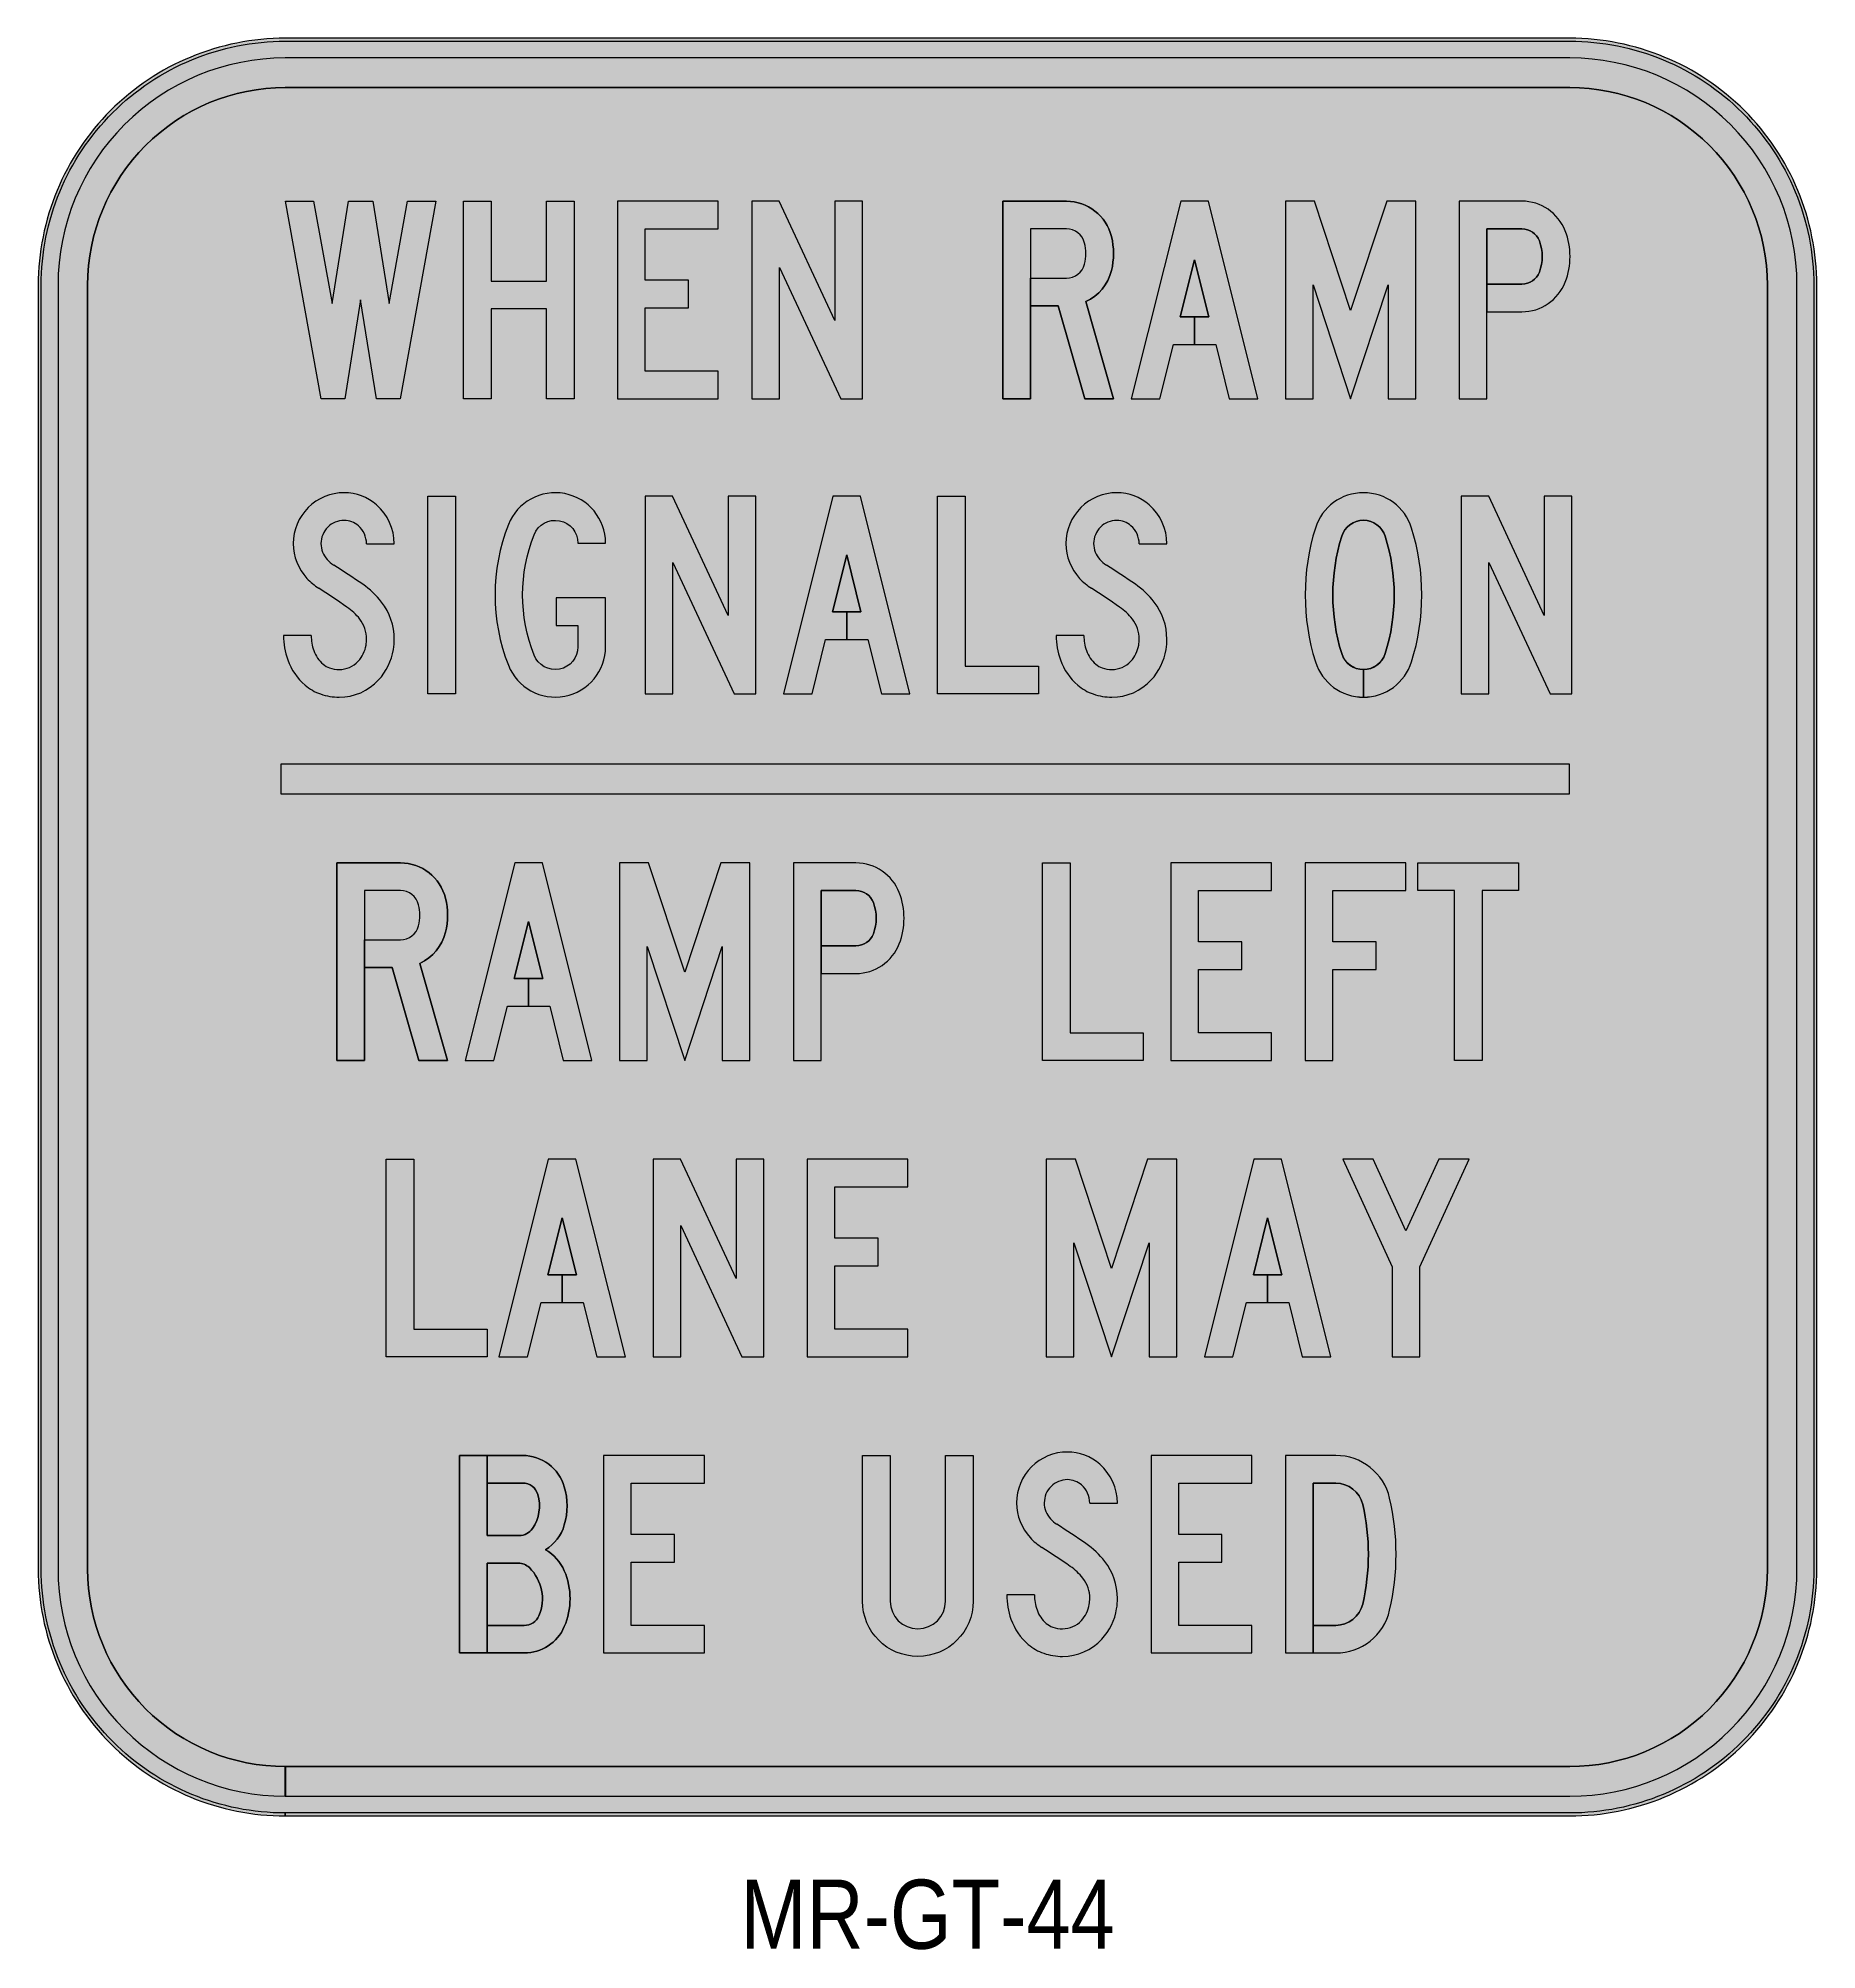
# Model space of a CAD drawing. Header units: millimetres. Extents: x 542.9 to 632.9, y 509.7 to 606.4.
import ezdxf
from ezdxf.enums import TextEntityAlignment as Align

# ---------------------------------------------------------------- set-up
doc = ezdxf.new("R2010")
doc.units = ezdxf.units.MM
for name, color, linetype, lineweight in [('GSBWFILL', 7, 'Continuous', 0), ('GSCOLORFILL', 7, 'Continuous', 0), ('GSOUTLINE', 7, 'Continuous', 0)]:
    doc.layers.add(name, color=color, linetype=linetype, lineweight=lineweight)
doc.layers.add('L18', color=4, linetype='Continuous')
doc.layers.add('T35', color=3, linetype='Continuous')
doc.styles.add('T35', font='ARIALN.TTF', dxfattribs={"height": 3.5})
doc.styles.add('TSText', font='isocp2.shx')

# ---------------------------------------------------------------- blocks, each defined once
blk = doc.blocks.new('*U101')
at = {"layer": 'GSBWFILL', "linetype": 'Continuous'}
blk.add_hatch(color=256, dxfattribs=at).paths.add_polyline_path([(64, 172, -0.333333), (79.4, 160.5, -0.223142), (74, 126, -0.249069), (60.7, 119), (28, 119), (28, 200), (0, 200), (0, 0), (28, 0), (28, 91), (59.6, 91, -0.196262), (70.8, 86.4, -0.309155), (80.5, 37.7, -0.300336), (65.7, 28), (28, 28), (28, 0), (65.7, 0, 0.300336), (106.2, 26.7, 0.204656), (106.2, 83.3, 0.16707), (87, 104.5, 0.186129), (106.2, 129.7, 0.142857), (106.2, 168.3, 0.333333), (64, 200), (28, 200), (28, 172)])
at = {"layer": 'GSCOLORFILL', "linetype": 'Continuous'}
blk.add_hatch(color=0, dxfattribs=at).paths.add_polyline_path([(64, 172, -0.333333), (79.4, 160.5, -0.223142), (74, 126, -0.249069), (60.7, 119), (28, 119), (28, 200), (0, 200), (0, 0), (28, 0), (28, 91), (59.6, 91, -0.196262), (70.8, 86.4, -0.309155), (80.5, 37.7, -0.300336), (65.7, 28), (28, 28), (28, 0), (65.7, 0, 0.300336), (106.2, 26.7, 0.204656), (106.2, 83.3, 0.16707), (87, 104.5, 0.186129), (106.2, 129.7, 0.142857), (106.2, 168.3, 0.333333), (64, 200), (28, 200), (28, 172)])
at = {"layer": 'GSBWFILL'}
blk.add_lwpolyline([(59.6, 91), (28, 91), (28, 0), (0, 0), (0, 200), (28, 200), (28, 119), (60.7, 119, 0.249069), (74, 126, 0.223142), (79.4, 160.5, 0.333333), (64, 172), (28, 172), (28, 200), (64, 200, -0.333333), (106.2, 168.3, -0.142857), (106.2, 129.7, -0.186129), (87, 104.5, -0.16707), (106.2, 83.3, -0.204656), (106.2, 26.7, -0.300336), (65.7, 0), (28, 0), (28, 28), (65.7, 28, 0.300336), (80.5, 37.7, 0.309155), (70.8, 86.4, 0.196262)], format="xyb", close=True, dxfattribs=at)
at = {"layer": 'GSCOLORFILL', "color": 0}
blk.add_lwpolyline([(59.6, 91), (28, 91), (28, 0), (0, 0), (0, 200), (28, 200), (28, 119), (60.7, 119, 0.249069), (74, 126, 0.223142), (79.4, 160.5, 0.333333), (64, 172), (28, 172), (28, 200), (64, 200, -0.333333), (106.2, 168.3, -0.142857), (106.2, 129.7, -0.186129), (87, 104.5, -0.16707), (106.2, 83.3, -0.204656), (106.2, 26.7, -0.300336), (65.7, 0), (28, 0), (28, 28), (65.7, 28, 0.300336), (80.5, 37.7, 0.309155), (70.8, 86.4, 0.196262)], format="xyb", close=True, dxfattribs=at)
at = {"layer": 'GSOUTLINE'}
for points in [[(106.2, 26.7, 0.204656), (106.2, 83.3, 0.16707), (87, 104.5, 0.186129), (106.2, 129.7, 0.142857), (106.2, 168.3, 0.333333), (64, 200), (0, 200), (0, 0), (65.7, 0, 0.300336)], [(64, 172, -0.333333), (79.4, 160.5, -0.223142), (74, 126, -0.249069), (60.7, 119), (28, 119), (28, 172)], [(80.5, 37.7, -0.300336), (65.7, 28), (28, 28), (28, 91), (59.6, 91, -0.196262), (70.8, 86.4, -0.309155)]]:
    blk.add_lwpolyline(points, format="xyb", close=True, dxfattribs=at)
blk = doc.blocks.new('*U102')
at = {"layer": 'GSBWFILL', "linetype": 'Continuous'}
blk.add_hatch(color=256, dxfattribs=at).paths.add_polyline_path([(28, 28), (28, 92), (71.8, 92), (71.8, 120), (28, 120), (28, 172), (102, 172), (102, 200), (0, 200), (0, 0), (102, 0), (102, 28)])
at = {"layer": 'GSCOLORFILL', "linetype": 'Continuous'}
blk.add_hatch(color=0, dxfattribs=at).paths.add_polyline_path([(28, 28), (28, 92), (71.8, 92), (71.8, 120), (28, 120), (28, 172), (102, 172), (102, 200), (0, 200), (0, 0), (102, 0), (102, 28)])
at = {"layer": 'GSBWFILL'}
blk.add_lwpolyline([(28, 28), (28, 92), (71.8, 92), (71.8, 120), (28, 120), (28, 172), (102, 172), (102, 200), (0, 200), (0, 0), (102, 0), (102, 28)], close=True, dxfattribs=at)
at = {"layer": 'GSCOLORFILL', "color": 0}
blk.add_lwpolyline([(28, 28), (28, 92), (71.8, 92), (71.8, 120), (28, 120), (28, 172), (102, 172), (102, 200), (0, 200), (0, 0), (102, 0), (102, 28)], close=True, dxfattribs=at)
at = {"layer": 'GSOUTLINE'}
blk.add_lwpolyline([(28, 28), (28, 92), (71.8, 92), (71.8, 120), (28, 120), (28, 172), (102, 172), (102, 200), (0, 200), (0, 0), (102, 0), (102, 28)], close=True, dxfattribs=at)
blk = doc.blocks.new('*U100')
at = {"layer": 'L18', "color": 28, "true_color": 0x0a0a0a, "xscale": 0.5, "yscale": 0.5, "zscale": 0.5}
for name, p in [('*U101', (0, 0)), ('*U102', (73, 0))]:
    blk.add_blockref(name, p, dxfattribs=at)
blk = doc.blocks.new('*U104')
at = {"layer": 'GSBWFILL', "linetype": 'Continuous'}
blk.add_hatch(color=256, dxfattribs=at).paths.add_polyline_path([(28, 200), (0, 200), (0, 52.5, 1), (112, 52.5), (112, 200), (84, 200), (84, 52.5, -1), (28, 52.5)])
at = {"layer": 'GSCOLORFILL', "linetype": 'Continuous'}
blk.add_hatch(color=0, dxfattribs=at).paths.add_polyline_path([(84, 52.5, -1), (28, 52.5), (28, 200), (0, 200), (0, 52.5, 1), (112, 52.5), (112, 200), (84, 200)])
at = {"layer": 'GSBWFILL'}
blk.add_lwpolyline([(28, 200), (28, 52.5, 1), (84, 52.5), (84, 200), (112, 200), (112, 52.5, -1), (0, 52.5), (0, 200)], format="xyb", close=True, dxfattribs=at)
at = {"layer": 'GSCOLORFILL', "color": 0}
blk.add_lwpolyline([(28, 200), (28, 52.5, 1), (84, 52.5), (84, 200), (112, 200), (112, 52.5, -1), (0, 52.5), (0, 200)], format="xyb", close=True, dxfattribs=at)
at = {"layer": 'GSOUTLINE'}
blk.add_lwpolyline([(28, 200), (28, 52.5, 1), (84, 52.5), (84, 200), (112, 200), (112, 52.5, -1), (0, 52.5), (0, 200)], format="xyb", close=True, dxfattribs=at)
blk = doc.blocks.new('*U105')
at = {"layer": 'GSBWFILL'}
h = blk.add_hatch(color=256, dxfattribs=at)
edge = h.paths.add_edge_path()
edge.add_arc((-588.5, -858.1), 1149.1, 55.3909, 57.1046, ccw=False)
edge.add_arc((31.2, 39.9), 58.1, 37.8845, 55.3909, ccw=False)
edge.add_arc((51.1, 55.3), 32.9, 0, 37.8845, ccw=False)
edge.add_arc((45.4, 55.3), 38.6, 350.8629, 360, ccw=False)
edge.add_arc((52.5, 54.2), 31.4, 317.2967, 350.8629, ccw=False)
edge.add_arc((56.4, 50.6), 26.1, 270, 317.2967, ccw=False)
edge.add_arc((56.4, 55), 30.5, 251.079, 270, ccw=False)
edge.add_arc((52.9, 44.9), 19.8, 229.3133, 251.079, ccw=False)
edge.add_arc((61.1, 54.4), 32.4, 199.4306, 229.3133, ccw=False)
edge.add_arc((73.8, 58.9), 45.8, 180.0011, 199.4303, ccw=False)
edge.add_line((28, 58.9), (0, 58.9))
edge.add_arc((73.8, 58.9), 73.8, 180.0007, 199.4304)
edge.add_arc((61.1, 54.4), 60.4, 199.4306, 229.3133)
edge.add_arc((52.9, 44.9), 47.8, 229.3133, 251.079)
edge.add_arc((56.4, 55), 58.5, 251.079, 270)
edge.add_arc((56.4, 50.6), 54.1, 270, 317.2967)
edge.add_arc((52.5, 54.2), 59.4, 317.2967, 350.8629)
edge.add_arc((45.4, 55.3), 66.6, 350.8629, 360)
edge.add_arc((51.1, 55.3), 60.9, 360, 397.8845)
edge.add_arc((31.2, 39.9), 86.1, 37.8845, 55.3909)
edge.add_arc((-588.5, -858.1), 1177.1, 55.3909, 57.1046)
edge.add_arc((70, 159.9), 35.3, 223.0176, 237.1046, ccw=False)
edge.add_arc((61.5, 152), 23.6, 180, 223.0176, ccw=False)
edge.add_arc((61.4, 152), 23.5, 89.9999, 180, ccw=False)
edge.add_arc((61.4, 153.7), 21.8, 48.6785, 90, ccw=False)
edge.add_arc((59.7, 151.8), 24.3, 0, 48.6785, ccw=False)
edge.add_line((84, 151.8), (112, 151.8))
edge.add_arc((59.7, 151.8), 52.3, 0, 48.6785)
edge.add_arc((61.4, 153.7), 49.8, 48.6785, 90)
edge.add_arc((61.4, 152), 51.5, 89.9999, 180)
edge.add_arc((61.5, 152), 51.6, 180, 223.0176)
edge.add_arc((70, 159.9), 63.3, 223.0176, 237.1046)
at = {"layer": 'GSCOLORFILL'}
h = blk.add_hatch(color=0, dxfattribs=at)
edge = h.paths.add_edge_path()
edge.add_arc((-588.5, -858.1), 1149.1, 55.3909, 57.1046, ccw=False)
edge.add_arc((31.2, 39.9), 58.1, 37.8845, 55.3909, ccw=False)
edge.add_arc((51.1, 55.3), 32.9, 0, 37.8845, ccw=False)
edge.add_arc((45.4, 55.3), 38.6, 350.8629, 360, ccw=False)
edge.add_arc((52.5, 54.2), 31.4, 317.2967, 350.8629, ccw=False)
edge.add_arc((56.4, 50.6), 26.1, 270, 317.2967, ccw=False)
edge.add_arc((56.4, 55), 30.5, 251.079, 270, ccw=False)
edge.add_arc((52.9, 44.9), 19.8, 229.3133, 251.079, ccw=False)
edge.add_arc((61.1, 54.4), 32.4, 199.4306, 229.3133, ccw=False)
edge.add_arc((73.8, 58.9), 45.8, 180.0011, 199.4303, ccw=False)
edge.add_line((28, 58.9), (0, 58.9))
edge.add_arc((73.8, 58.9), 73.8, 180.0007, 199.4304)
edge.add_arc((61.1, 54.4), 60.4, 199.4306, 229.3133)
edge.add_arc((52.9, 44.9), 47.8, 229.3133, 251.079)
edge.add_arc((56.4, 55), 58.5, 251.079, 270)
edge.add_arc((56.4, 50.6), 54.1, 270, 317.2967)
edge.add_arc((52.5, 54.2), 59.4, 317.2967, 350.8629)
edge.add_arc((45.4, 55.3), 66.6, 350.8629, 360)
edge.add_arc((51.1, 55.3), 60.9, 360, 397.8845)
edge.add_arc((31.2, 39.9), 86.1, 37.8845, 55.3909)
edge.add_arc((-588.5, -858.1), 1177.1, 55.3909, 57.1046)
edge.add_arc((70, 159.9), 35.3, 223.0176, 237.1046, ccw=False)
edge.add_arc((61.5, 152), 23.6, 180, 223.0176, ccw=False)
edge.add_arc((61.4, 152), 23.5, 89.9999, 180, ccw=False)
edge.add_arc((61.4, 153.7), 21.8, 48.6785, 90, ccw=False)
edge.add_arc((59.7, 151.8), 24.3, 0, 48.6785, ccw=False)
edge.add_line((84, 151.8), (112, 151.8))
edge.add_arc((59.7, 151.8), 52.3, 0, 48.6785)
edge.add_arc((61.4, 153.7), 49.8, 48.6785, 90)
edge.add_arc((61.4, 152), 51.5, 89.9999, 180)
edge.add_arc((61.5, 152), 51.6, 180, 223.0176)
edge.add_arc((70, 159.9), 63.3, 223.0176, 237.1046)
at = {"layer": 'GSBWFILL'}
blk.add_lwpolyline([(35.6, 106.8, -0.007478), (64.2, 87.7, -0.076535), (77.1, 75.6, -0.166825), (84, 55.3, -0.039889), (83.5, 49.2, -0.147516), (75.6, 32.9, -0.209351), (56.4, 24.5, -0.082747), (46.5, 26.1, -0.095257), (40, 29.9, -0.131132), (30.6, 43.6, -0.084979), (28, 58.9), (0, 58.9, 0.084982), (4.2, 34.3, 0.131132), (21.8, 8.6, 0.095257), (37.4, -0.3, 0.082747), (56.4, -3.5, 0.209351), (96.2, 13.9, 0.147516), (111.2, 44.8, 0.039889), (112, 55.3, 0.166825), (99.2, 92.8, 0.076535), (80.1, 110.8, 0.007478), (50.8, 130.3, -0.061544), (44.2, 135.9, -0.189935), (37.9, 152, -0.414214), (61.4, 175.5, -0.182279), (75.7, 170.1, -0.215653), (84, 151.8), (112, 151.8, 0.215653), (94.2, 191.1, 0.182279), (61.4, 203.5, 0.414214), (9.9, 152, 0.189935), (23.7, 116.8, 0.061544)], format="xyb", close=True, dxfattribs=at)
at = {"layer": 'GSCOLORFILL', "color": 0}
blk.add_lwpolyline([(35.6, 106.8, -0.007478), (64.2, 87.7, -0.076535), (77.1, 75.6, -0.166825), (84, 55.3, -0.039889), (83.5, 49.2, -0.147516), (75.6, 32.9, -0.209351), (56.4, 24.5, -0.082747), (46.5, 26.1, -0.095257), (40, 29.9, -0.131132), (30.6, 43.6, -0.084979), (28, 58.9), (0, 58.9, 0.084982), (4.2, 34.3, 0.131132), (21.8, 8.6, 0.095257), (37.4, -0.3, 0.082747), (56.4, -3.5, 0.209351), (96.2, 13.9, 0.147516), (111.2, 44.8, 0.039889), (112, 55.3, 0.166825), (99.2, 92.8, 0.076535), (80.1, 110.8, 0.007478), (50.8, 130.3, -0.061544), (44.2, 135.9, -0.189935), (37.9, 152, -0.414214), (61.4, 175.5, -0.182279), (75.7, 170.1, -0.215653), (84, 151.8), (112, 151.8, 0.215653), (94.2, 191.1, 0.182279), (61.4, 203.5, 0.414214), (9.9, 152, 0.189935), (23.7, 116.8, 0.061544)], format="xyb", close=True, dxfattribs=at)
at = {"layer": 'GSOUTLINE'}
blk.add_lwpolyline([(35.6, 106.8, -0.007478), (64.2, 87.7, -0.076535), (77.1, 75.6, -0.166825), (84, 55.3, -0.039889), (83.5, 49.2, -0.147516), (75.6, 32.9, -0.209351), (56.4, 24.5, -0.082747), (46.5, 26.1, -0.095257), (40, 29.9, -0.131132), (30.6, 43.6, -0.084979), (28, 58.9), (0, 58.9, 0.084982), (4.2, 34.3, 0.131132), (21.8, 8.6, 0.095257), (37.4, -0.3, 0.082747), (56.4, -3.5, 0.209351), (96.2, 13.9, 0.147516), (111.2, 44.8, 0.039889), (112, 55.3, 0.166825), (99.2, 92.8, 0.076535), (80.1, 110.8, 0.007478), (50.8, 130.3, -0.061544), (44.2, 135.9, -0.189935), (37.9, 152, -0.414214), (61.4, 175.5, -0.182279), (75.7, 170.1, -0.215653), (84, 151.8), (112, 151.8, 0.215653), (94.2, 191.1, 0.182279), (61.4, 203.5, 0.414214), (9.9, 152, 0.189935), (23.7, 116.8, 0.061544)], format="xyb", close=True, dxfattribs=at)
blk = doc.blocks.new('*U106')
at = {"layer": 'GSBWFILL', "linetype": 'Continuous'}
blk.add_hatch(color=256, dxfattribs=at).paths.add_polyline_path([(28, 28), (28, 92), (71.8, 92), (71.8, 120), (28, 120), (28, 172), (102, 172), (102, 200), (0, 200), (0, 0), (102, 0), (102, 28)])
at = {"layer": 'GSCOLORFILL', "linetype": 'Continuous'}
blk.add_hatch(color=0, dxfattribs=at).paths.add_polyline_path([(28, 28), (28, 92), (71.8, 92), (71.8, 120), (28, 120), (28, 172), (102, 172), (102, 200), (0, 200), (0, 0), (102, 0), (102, 28)])
at = {"layer": 'GSBWFILL'}
blk.add_lwpolyline([(28, 28), (28, 92), (71.8, 92), (71.8, 120), (28, 120), (28, 172), (102, 172), (102, 200), (0, 200), (0, 0), (102, 0), (102, 28)], close=True, dxfattribs=at)
at = {"layer": 'GSCOLORFILL', "color": 0}
blk.add_lwpolyline([(28, 28), (28, 92), (71.8, 92), (71.8, 120), (28, 120), (28, 172), (102, 172), (102, 200), (0, 200), (0, 0), (102, 0), (102, 28)], close=True, dxfattribs=at)
at = {"layer": 'GSOUTLINE'}
blk.add_lwpolyline([(28, 28), (28, 92), (71.8, 92), (71.8, 120), (28, 120), (28, 172), (102, 172), (102, 200), (0, 200), (0, 0), (102, 0), (102, 28)], close=True, dxfattribs=at)
blk = doc.blocks.new('*U107')
at = {"layer": 'GSBWFILL', "linetype": 'Continuous'}
blk.add_hatch(color=256, dxfattribs=at).paths.add_polyline_path([(28, 172), (50.9, 172, -0.348682), (78.2, 150.4, -0.114899), (78.2, 49.6, -0.348682), (50.9, 28), (28, 28), (28, 0), (50.9, 0, 0.348682), (105.5, 43.3, 0.114899), (105.5, 156.7, 0.348682), (50.9, 200), (0, 200), (0, 0), (28, 0)])
at = {"layer": 'GSCOLORFILL', "linetype": 'Continuous'}
blk.add_hatch(color=0, dxfattribs=at).paths.add_polyline_path([(78.2, 150.4, -0.114899), (78.2, 49.6, -0.348682), (50.9, 28), (28, 28), (28, 0), (50.9, 0, 0.348682), (105.5, 43.3, 0.114899), (105.5, 156.7, 0.348682), (50.9, 200), (0, 200), (0, 0), (28, 0), (28, 172), (50.9, 172, -0.348682)])
at = {"layer": 'GSBWFILL'}
blk.add_lwpolyline([(28, 28), (28, 0), (50.9, 0, 0.348682), (105.5, 43.3, 0.114899), (105.5, 156.7, 0.348682), (50.9, 200), (0, 200), (0, 0), (28, 0), (28, 172), (50.9, 172, -0.348682), (78.2, 150.4, -0.114899), (78.2, 49.6, -0.348682), (50.9, 28)], format="xyb", close=True, dxfattribs=at)
at = {"layer": 'GSCOLORFILL', "color": 0}
blk.add_lwpolyline([(28, 28), (28, 0), (50.9, 0, 0.348682), (105.5, 43.3, 0.114899), (105.5, 156.7, 0.348682), (50.9, 200), (0, 200), (0, 0), (28, 0), (28, 172), (50.9, 172, -0.348682), (78.2, 150.4, -0.114899), (78.2, 49.6, -0.348682), (50.9, 28)], format="xyb", close=True, dxfattribs=at)
at = {"layer": 'GSOUTLINE'}
for points in [[(50.9, 0, 0.348682), (105.5, 43.3, 0.114899), (105.5, 156.7, 0.348682), (50.9, 200), (0, 200), (0, 0)], [(28, 28), (50.9, 28, 0.348682), (78.2, 49.6, 0.114899), (78.2, 150.4, 0.348682), (50.9, 172), (28, 172)]]:
    blk.add_lwpolyline(points, format="xyb", close=True, dxfattribs=at)
blk = doc.blocks.new('*U103')
at = {"layer": 'L18', "color": 28, "true_color": 0x0a0a0a}
for name, p, xscale, yscale, zscale in [('*U104', (0, 0), 0.5, 0.5, 0.5), ('*U105', (73, 0), 0.4999998780415651, 0.5, 0.4999998780415651), ('*U106', (146, 0), 0.5, 0.5, 0.5), ('*U107', (214, 0), 0.5000000000000041, 0.5000000000000041, 0.5000000000000041)]:
    blk.add_blockref(name, p, dxfattribs=dict(at, xscale=xscale, yscale=yscale, zscale=zscale))
blk = doc.blocks.new('*U99')
at = {"layer": 'L18'}
for name, p in [('*U100', (-237, 0)), ('*U103', (-33, 0))]:
    blk.add_blockref(name, p, dxfattribs=at)
blk = doc.blocks.new('*U57')
at = {"layer": 'GSBWFILL', "linetype": 'Continuous'}
blk.add_hatch(color=256, dxfattribs=at).paths.add_polyline_path([(47.1, 96.5), (63.6, 200), (88.4, 200), (104.9, 96.5), (123.6, 200), (152, 200), (116, 0), (92, 0), (76, 100), (60, 0), (36, 0), (0, 200), (28.4, 200)])
at = {"layer": 'GSCOLORFILL', "linetype": 'Continuous'}
blk.add_hatch(color=0, dxfattribs=at).paths.add_polyline_path([(47.1, 96.5), (63.6, 200), (88.4, 200), (104.9, 96.5), (123.6, 200), (152, 200), (116, 0), (92, 0), (76, 100), (60, 0), (36, 0), (0, 200), (28.4, 200)])
at = {"layer": 'GSBWFILL'}
blk.add_lwpolyline([(47.1, 96.5), (63.6, 200), (88.4, 200), (104.9, 96.5), (123.6, 200), (152, 200), (116, 0), (92, 0), (76, 100), (60, 0), (36, 0), (0, 200), (28.4, 200)], close=True, dxfattribs=at)
at = {"layer": 'GSCOLORFILL', "color": 0}
blk.add_lwpolyline([(47.1, 96.5), (63.6, 200), (88.4, 200), (104.9, 96.5), (123.6, 200), (152, 200), (116, 0), (92, 0), (76, 100), (60, 0), (36, 0), (0, 200), (28.4, 200)], close=True, dxfattribs=at)
at = {"layer": 'GSOUTLINE'}
blk.add_lwpolyline([(47.1, 96.5), (63.6, 200), (88.4, 200), (104.9, 96.5), (123.6, 200), (152, 200), (116, 0), (92, 0), (76, 100), (60, 0), (36, 0), (0, 200), (28.4, 200)], close=True, dxfattribs=at)
blk = doc.blocks.new('*U58')
at = {"layer": 'GSBWFILL', "linetype": 'Continuous'}
blk.add_hatch(color=256, dxfattribs=at).paths.add_polyline_path([(84, 119), (28, 119), (28, 200), (0, 200), (0, 0), (28, 0), (28, 91), (84, 91), (84, 0), (112, 0), (112, 200), (84, 200)])
at = {"layer": 'GSCOLORFILL', "linetype": 'Continuous'}
blk.add_hatch(color=0, dxfattribs=at).paths.add_polyline_path([(84, 119), (28, 119), (28, 200), (0, 200), (0, 0), (28, 0), (28, 91), (84, 91), (84, 0), (112, 0), (112, 200), (84, 200)])
at = {"layer": 'GSBWFILL'}
blk.add_lwpolyline([(0, 200), (28, 200), (28, 119), (84, 119), (84, 200), (112, 200), (112, 0), (84, 0), (84, 91), (28, 91), (28, 0), (0, 0)], close=True, dxfattribs=at)
at = {"layer": 'GSCOLORFILL', "color": 0}
blk.add_lwpolyline([(0, 200), (28, 200), (28, 119), (84, 119), (84, 200), (112, 200), (112, 0), (84, 0), (84, 91), (28, 91), (28, 0), (0, 0)], close=True, dxfattribs=at)
at = {"layer": 'GSOUTLINE'}
blk.add_lwpolyline([(0, 200), (28, 200), (28, 119), (84, 119), (84, 200), (112, 200), (112, 0), (84, 0), (84, 91), (28, 91), (28, 0), (0, 0)], close=True, dxfattribs=at)
blk = doc.blocks.new('*U59')
at = {"layer": 'GSBWFILL', "linetype": 'Continuous'}
blk.add_hatch(color=256, dxfattribs=at).paths.add_polyline_path([(28, 28), (28, 92), (71.8, 92), (71.8, 120), (28, 120), (28, 172), (102, 172), (102, 200), (0, 200), (0, 0), (102, 0), (102, 28)])
at = {"layer": 'GSCOLORFILL', "linetype": 'Continuous'}
blk.add_hatch(color=0, dxfattribs=at).paths.add_polyline_path([(28, 28), (28, 92), (71.8, 92), (71.8, 120), (28, 120), (28, 172), (102, 172), (102, 200), (0, 200), (0, 0), (102, 0), (102, 28)])
at = {"layer": 'GSBWFILL'}
blk.add_lwpolyline([(28, 28), (28, 92), (71.8, 92), (71.8, 120), (28, 120), (28, 172), (102, 172), (102, 200), (0, 200), (0, 0), (102, 0), (102, 28)], close=True, dxfattribs=at)
at = {"layer": 'GSCOLORFILL', "color": 0}
blk.add_lwpolyline([(28, 28), (28, 92), (71.8, 92), (71.8, 120), (28, 120), (28, 172), (102, 172), (102, 200), (0, 200), (0, 0), (102, 0), (102, 28)], close=True, dxfattribs=at)
at = {"layer": 'GSOUTLINE'}
blk.add_lwpolyline([(28, 28), (28, 92), (71.8, 92), (71.8, 120), (28, 120), (28, 172), (102, 172), (102, 200), (0, 200), (0, 0), (102, 0), (102, 28)], close=True, dxfattribs=at)
blk = doc.blocks.new('*U60')
at = {"layer": 'GSBWFILL', "linetype": 'Continuous'}
blk.add_hatch(color=256, dxfattribs=at).paths.add_polyline_path([(28, 133), (90, 0), (112, 0), (112, 200), (84, 200), (84, 79.1), (27.7, 200), (0, 200), (0, 0), (28, 0)])
at = {"layer": 'GSCOLORFILL', "linetype": 'Continuous'}
blk.add_hatch(color=0, dxfattribs=at).paths.add_polyline_path([(27.7, 200), (0, 200), (0, 0), (28, 0), (28, 133), (90, 0), (112, 0), (112, 200), (84, 200), (84, 79.1)])
at = {"layer": 'GSBWFILL'}
blk.add_lwpolyline([(90, 0), (112, 0), (112, 200), (84, 200), (84, 79.1), (27.7, 200), (0, 200), (0, 0), (28, 0), (28, 133)], close=True, dxfattribs=at)
at = {"layer": 'GSCOLORFILL', "color": 0}
blk.add_lwpolyline([(90, 0), (112, 0), (112, 200), (84, 200), (84, 79.1), (27.7, 200), (0, 200), (0, 0), (28, 0), (28, 133)], close=True, dxfattribs=at)
at = {"layer": 'GSOUTLINE'}
blk.add_lwpolyline([(90, 0), (112, 0), (112, 200), (84, 200), (84, 79.1), (27.7, 200), (0, 200), (0, 0), (28, 0), (28, 133)], close=True, dxfattribs=at)
blk = doc.blocks.new('*U56')
at = {"layer": 'GSCOLORFILL', "color": 28, "true_color": 0x0a0a0a, "xscale": 0.5, "yscale": 0.5, "zscale": 0.5}
for name, p in [('*U57', (0, 0)), ('*U58', (90, 0)), ('*U59', (168, 0)), ('*U60', (236, 0))]:
    blk.add_blockref(name, p, dxfattribs=at)
blk = doc.blocks.new('*U62')
at = {"layer": 'GSBWFILL', "linetype": 'Continuous'}
blk.add_hatch(color=256, dxfattribs=at).paths.add_polyline_path([(0, 0), (28, 0), (28, 172), (64.3, 172, -0.344881), (82.7, 157.6, -0.12178), (82.7, 136.4, -0.344881), (64.3, 122), (28, 122), (28, 94), (56.1, 94), (82.9, 0), (112, 0), (84, 98.3, 0.227614), (109.9, 129.7, 0.12178), (109.9, 164.3, 0.344881), (64.3, 200), (0, 200)])
at = {"layer": 'GSCOLORFILL', "linetype": 'Continuous'}
blk.add_hatch(color=0, dxfattribs=at).paths.add_polyline_path([(64.3, 172, -0.344881), (82.7, 157.6, -0.12178), (82.7, 136.4, -0.344881), (64.3, 122), (28, 122), (28, 94), (56.1, 94), (82.9, 0), (112, 0), (84, 98.3, 0.227614), (109.9, 129.7, 0.12178), (109.9, 164.3, 0.344881), (64.3, 200), (0, 200), (0, 0), (28, 0), (28, 172)])
at = {"layer": 'GSBWFILL'}
blk.add_lwpolyline([(64.3, 122, 0.344881), (82.7, 136.4, 0.12178), (82.7, 157.6, 0.344881), (64.3, 172), (28, 172), (28, 0), (0, 0), (0, 200), (64.3, 200, -0.344881), (109.9, 164.3, -0.12178), (109.9, 129.7, -0.227614), (84, 98.3), (112, 0), (82.9, 0), (56.1, 94), (28, 94), (28, 122)], format="xyb", close=True, dxfattribs=at)
at = {"layer": 'GSCOLORFILL', "color": 0}
blk.add_lwpolyline([(64.3, 122, 0.344881), (82.7, 136.4, 0.12178), (82.7, 157.6, 0.344881), (64.3, 172), (28, 172), (28, 0), (0, 0), (0, 200), (64.3, 200, -0.344881), (109.9, 164.3, -0.12178), (109.9, 129.7, -0.227614), (84, 98.3), (112, 0), (82.9, 0), (56.1, 94), (28, 94), (28, 122)], format="xyb", close=True, dxfattribs=at)
at = {"layer": 'GSOUTLINE'}
for points in [[(0, 200), (0, 0), (28, 0), (28, 94), (56.1, 94), (82.9, 0), (112, 0), (84, 98.3, 0.227614), (109.9, 129.7, 0.12178), (109.9, 164.3, 0.344881), (64.3, 200)], [(64.3, 172), (28, 172), (28, 122), (64.3, 122, 0.344881), (82.7, 136.4, 0.12178), (82.7, 157.6, 0.344881)]]:
    blk.add_lwpolyline(points, format="xyb", close=True, dxfattribs=at)
blk = doc.blocks.new('*U63')
at = {"layer": 'GSBWFILL', "linetype": 'Continuous'}
blk.add_hatch(color=256, dxfattribs=at).paths.add_polyline_path([(64, 140.6), (78.4, 83), (64, 83), (64, 55), (85.4, 55), (99.1, 0), (128, 0), (78, 200), (50, 200), (0, 0), (28.9, 0), (42.6, 55), (64, 55), (64, 83), (49.6, 83)])
at = {"layer": 'GSCOLORFILL', "linetype": 'Continuous'}
blk.add_hatch(color=0, dxfattribs=at).paths.add_polyline_path([(78, 200), (50, 200), (0, 0), (28.9, 0), (42.6, 55), (64, 55), (64, 83), (49.6, 83), (64, 140.6), (78.4, 83), (64, 83), (64, 55), (85.4, 55), (99.1, 0), (128, 0)])
at = {"layer": 'GSBWFILL'}
blk.add_lwpolyline([(64, 83), (49.6, 83), (64, 140.6), (78.4, 83), (64, 83), (64, 55), (85.4, 55), (99.1, 0), (128, 0), (78, 200), (50, 200), (0, 0), (28.9, 0), (42.6, 55), (64, 55)], close=True, dxfattribs=at)
at = {"layer": 'GSCOLORFILL', "color": 0}
blk.add_lwpolyline([(64, 83), (49.6, 83), (64, 140.6), (78.4, 83), (64, 83), (64, 55), (85.4, 55), (99.1, 0), (128, 0), (78, 200), (50, 200), (0, 0), (28.9, 0), (42.6, 55), (64, 55)], close=True, dxfattribs=at)
at = {"layer": 'GSOUTLINE'}
for points in [[(42.6, 55), (85.4, 55), (99.1, 0), (128, 0), (78, 200), (50, 200), (0, 0), (28.9, 0)], [(78.4, 83), (64, 140.6), (49.6, 83)]]:
    blk.add_lwpolyline(points, close=True, dxfattribs=at)
blk = doc.blocks.new('*U64')
at = {"layer": 'GSBWFILL', "linetype": 'Continuous'}
blk.add_hatch(color=256, dxfattribs=at).paths.add_polyline_path([(66, 0), (104, 115.2), (104, 0), (132, 0), (132, 200), (102.5, 200), (66, 89.3), (29.5, 200), (0, 200), (0, 0), (28, 0), (28, 115.2)])
at = {"layer": 'GSCOLORFILL', "linetype": 'Continuous'}
blk.add_hatch(color=0, dxfattribs=at).paths.add_polyline_path([(66, 0), (104, 115.2), (104, 0), (132, 0), (132, 200), (102.5, 200), (66, 89.3), (29.5, 200), (0, 200), (0, 0), (28, 0), (28, 115.2)])
at = {"layer": 'GSBWFILL'}
blk.add_lwpolyline([(66, 0), (104, 115.2), (104, 0), (132, 0), (132, 200), (102.5, 200), (66, 89.3), (29.5, 200), (0, 200), (0, 0), (28, 0), (28, 115.2)], close=True, dxfattribs=at)
at = {"layer": 'GSCOLORFILL', "color": 0}
blk.add_lwpolyline([(66, 0), (104, 115.2), (104, 0), (132, 0), (132, 200), (102.5, 200), (66, 89.3), (29.5, 200), (0, 200), (0, 0), (28, 0), (28, 115.2)], close=True, dxfattribs=at)
at = {"layer": 'GSOUTLINE'}
blk.add_lwpolyline([(66, 0), (104, 115.2), (104, 0), (132, 0), (132, 200), (102.5, 200), (66, 89.3), (29.5, 200), (0, 200), (0, 0), (28, 0), (28, 115.2)], close=True, dxfattribs=at)
blk = doc.blocks.new('*U65')
at = {"layer": 'GSBWFILL', "linetype": 'Continuous'}
blk.add_hatch(color=256, dxfattribs=at).paths.add_polyline_path([(63.3, 172, -0.310029), (81, 159.8, -0.186244), (81, 128.2, -0.310029), (63.3, 116), (28, 116), (28, 88), (63.3, 88, 0.310029), (107.2, 118.1, 0.186244), (107.2, 169.9, 0.310029), (63.3, 200), (0, 200), (0, 0), (28, 0), (28, 172)])
at = {"layer": 'GSCOLORFILL', "linetype": 'Continuous'}
blk.add_hatch(color=0, dxfattribs=at).paths.add_polyline_path([(63.3, 172, -0.310029), (81, 159.8, -0.186244), (81, 128.2, -0.310029), (63.3, 116), (28, 116), (28, 88), (63.3, 88, 0.310029), (107.2, 118.1, 0.186244), (107.2, 169.9, 0.310029), (63.3, 200), (0, 200), (0, 0), (28, 0), (28, 172)])
at = {"layer": 'GSBWFILL'}
blk.add_lwpolyline([(63.3, 116), (28, 116), (28, 88), (63.3, 88, 0.310029), (107.2, 118.1, 0.186244), (107.2, 169.9, 0.310029), (63.3, 200), (0, 200), (0, 0), (28, 0), (28, 172), (63.3, 172, -0.310029), (81, 159.8, -0.186244), (81, 128.2, -0.310029)], format="xyb", close=True, dxfattribs=at)
at = {"layer": 'GSCOLORFILL', "color": 0}
blk.add_lwpolyline([(63.3, 116), (28, 116), (28, 88), (63.3, 88, 0.310029), (107.2, 118.1, 0.186244), (107.2, 169.9, 0.310029), (63.3, 200), (0, 200), (0, 0), (28, 0), (28, 172), (63.3, 172, -0.310029), (81, 159.8, -0.186244), (81, 128.2, -0.310029)], format="xyb", close=True, dxfattribs=at)
at = {"layer": 'GSOUTLINE'}
for points in [[(0, 200), (0, 0), (28, 0), (28, 88), (63.3, 88, 0.310029), (107.2, 118.1, 0.186244), (107.2, 169.9, 0.310029), (63.3, 200)], [(81, 159.8, 0.310029), (63.3, 172), (28, 172), (28, 116), (63.3, 116, 0.310029), (81, 128.2, 0.186244)]]:
    blk.add_lwpolyline(points, format="xyb", close=True, dxfattribs=at)
blk = doc.blocks.new('*U61')
at = {"layer": 'GSCOLORFILL', "color": 28, "true_color": 0x0a0a0a, "xscale": 0.5, "yscale": 0.5, "zscale": 0.5}
for name, p in [('*U62', (0, 0)), ('*U63', (65, 0)), ('*U64', (143, 0)), ('*U65', (231, 0))]:
    blk.add_blockref(name, p, dxfattribs=at)
blk = doc.blocks.new('*U55')
at = {"layer": 'GSCOLORFILL'}
for name, p in [('*U56', (-325, 0)), ('*U61', (38, 0))]:
    blk.add_blockref(name, p, dxfattribs=at)
blk = doc.blocks.new('*U109')
at = {"layer": 'GSBWFILL', "transparency": 33554687}
blk.add_hatch(color=256, dxfattribs=at).paths.add_polyline_path([(-324.85, -440), (325, -440, 0.4142136), (440, -325), (440, 325, 0.4142136), (325, 440), (-325, 440, 0.4142136), (-440, 325), (-440, -325, 0.4142136), (-325, -440), (-325, -425, -0.4142136), (-425, -325), (-425, 325, -0.4142136), (-325, 425), (325, 425, -0.4142136), (425, 325), (425, -325, -0.4142136), (325, -425), (-324.85, -425)])
at = {"layer": 'GSCOLORFILL', "true_color": 0xf5f5f5, "transparency": 33554687}
for points in [[(-325, -450), (325, -450, 0.4142136), (450, -325), (450, 325, 0.4142136), (325, 450), (-325, 450, 0.4142136), (-450, 325), (-450, -325, 0.4142136)], [(-324.985, -450), (325, -450, 0.4142136), (450, -325), (450, 325, 0.4142136), (325, 450), (-325, 450, 0.4142136), (-450, 325), (-450, -325, 0.4142136), (-325, -450), (-325, -448.5, -0.4142136), (-448.5, -325), (-448.5, 325, -0.4142136), (-325, 448.5), (325, 448.5, -0.4142136), (448.5, 325), (448.5, -325, -0.4142136), (325, -448.5), (-324.985, -448.5)]]:
    blk.add_hatch(color=7, dxfattribs=at).paths.add_polyline_path(points)
at = {"layer": 'GSCOLORFILL', "true_color": 0x0a0a0a, "transparency": 33554687}
blk.add_hatch(color=28, dxfattribs=at).paths.add_polyline_path([(-324.85, -440), (325, -440, 0.4142136), (440, -325), (440, 325, 0.4142136), (325, 440), (-325, 440, 0.4142136), (-440, 325), (-440, -325, 0.4142136), (-325, -440), (-325, -425, -0.4142136), (-425, -325), (-425, 325, -0.4142136), (-325, 425), (325, 425, -0.4142136), (425, 325), (425, -325, -0.4142136), (325, -425), (-324.85, -425)])
at = {"layer": 'GSBWFILL', "linetype": 'Continuous', "transparency": 33554687}
for points in [[(-325, -450), (325, -450, 0.4142136), (450, -325), (450, 325, 0.4142136), (325, 450), (-325, 450, 0.4142136), (-450, 325), (-450, -325, 0.4142136), (-325, -450)], [(-324.85, -440), (325, -440, 0.4142136), (440, -325), (440, 325, 0.4142136), (325, 440), (-325, 440, 0.4142136), (-440, 325), (-440, -325, 0.4142136), (-325, -440), (-325, -425, -0.4142136), (-425, -325), (-425, 325, -0.4142136), (-325, 425), (325, 425, -0.4142136), (425, 325), (425, -325, -0.4142136), (325, -425), (-324.85, -425), (-324.85, -440)]]:
    blk.add_lwpolyline(points, format="xyb", close=True, dxfattribs=at)
at = {"layer": 'GSCOLORFILL', "color": 7, "linetype": 'Continuous', "true_color": 0xf5f5f5, "transparency": 33554687}
for points in [[(-325, -450), (325, -450, 0.4142136), (450, -325), (450, 325, 0.4142136), (325, 450), (-325, 450, 0.4142136), (-450, 325), (-450, -325, 0.4142136), (-325, -450)], [(-324.985, -450), (325, -450, 0.4142136), (450, -325), (450, 325, 0.4142136), (325, 450), (-325, 450, 0.4142136), (-450, 325), (-450, -325, 0.4142136), (-325, -450), (-325, -448.5, -0.4142136), (-448.5, -325), (-448.5, 325, -0.4142136), (-325, 448.5), (325, 448.5, -0.4142136), (448.5, 325), (448.5, -325, -0.4142136), (325, -448.5), (-324.985, -448.5), (-324.985, -450)]]:
    blk.add_lwpolyline(points, format="xyb", close=True, dxfattribs=at)
at = {"layer": 'GSCOLORFILL', "color": 28, "linetype": 'Continuous', "true_color": 0x0a0a0a, "transparency": 33554687}
blk.add_lwpolyline([(-324.85, -440), (325, -440, 0.4142136), (440, -325), (440, 325, 0.4142136), (325, 440), (-325, 440, 0.4142136), (-440, 325), (-440, -325, 0.4142136), (-325, -440), (-325, -425, -0.4142136), (-425, -325), (-425, 325, -0.4142136), (-325, 425), (325, 425, -0.4142136), (425, 325), (425, -325, -0.4142136), (325, -425), (-324.85, -425), (-324.85, -440)], format="xyb", close=True, dxfattribs=at)
at = {"layer": 'GSOUTLINE', "linetype": 'Continuous', "transparency": 33554687}
for points in [[(-325, -450), (325, -450, 0.4142136), (450, -325), (450, 325, 0.4142136), (325, 450), (-325, 450, 0.4142136), (-450, 325), (-450, -325, 0.4142136), (-325, -450)], [(-325, -440), (325, -440, 0.4142136), (440, -325), (440, 325, 0.4142136), (325, 440), (-325, 440, 0.4142136), (-440, 325), (-440, -325, 0.4142136), (-325, -440)], [(-325, -425), (325, -425, 0.4142136), (425, -325), (425, 325, 0.4142136), (325, 425), (-325, 425, 0.4142136), (-425, 325), (-425, -325, 0.4142136), (-325, -425)]]:
    blk.add_lwpolyline(points, format="xyb", close=True, dxfattribs=at)
at = {"layer": 'GSBWFILL', "color": 250, "transparency": 33554687, "style": 'TSText'}
for s in ['levels:GSCOLORFILL|GSBWFILL|GSOUTLINE', 'panelStyle:MR-GT-44 RAMP.ssm', 'constructPanels:900|600|450', 'chevronShoulderRadius:300.000', 'panelBorderRadius:300.000', 'chevronTipRadius:300.000', 'panelRoundCorners:0', 'constructPanelMode:0', 'panelStation:none', 'panelWidthLock:1', 'panelHeightLock:1', 'heightRounding:2', 'panelName:name', 'panelQuantity:1', 'panelMaterial:0', 'legendMaterial:0', 'panelMounting:1', 'marginAlign:9', 'panelStandard:2', 'widthRounding:2', 'panelSizes:', 'panelShape:0', 'version:2']:
    blk.add_text(s, height=0.001, dxfattribs=at).set_placement((0, 449.998), align=Align.CENTER)
blk = doc.blocks.new('*U68')
at = {"layer": 'GSBWFILL'}
h = blk.add_hatch(color=256, dxfattribs=at)
edge = h.paths.add_edge_path()
edge.add_arc((-588.5, -858.1), 1149.1, 55.3909, 57.1046, ccw=False)
edge.add_arc((31.2, 39.9), 58.1, 37.8845, 55.3909, ccw=False)
edge.add_arc((51.1, 55.3), 32.9, 0, 37.8845, ccw=False)
edge.add_arc((45.4, 55.3), 38.6, 350.8629, 360, ccw=False)
edge.add_arc((52.5, 54.2), 31.4, 317.2967, 350.8629, ccw=False)
edge.add_arc((56.4, 50.6), 26.1, 270, 317.2967, ccw=False)
edge.add_arc((56.4, 55), 30.5, 251.079, 270, ccw=False)
edge.add_arc((52.9, 44.9), 19.8, 229.3133, 251.079, ccw=False)
edge.add_arc((61.1, 54.4), 32.4, 199.4306, 229.3133, ccw=False)
edge.add_arc((73.8, 58.9), 45.8, 180.0011, 199.4303, ccw=False)
edge.add_line((28, 58.9), (0, 58.9))
edge.add_arc((73.8, 58.9), 73.8, 180.0007, 199.4304)
edge.add_arc((61.1, 54.4), 60.4, 199.4306, 229.3133)
edge.add_arc((52.9, 44.9), 47.8, 229.3133, 251.079)
edge.add_arc((56.4, 55), 58.5, 251.079, 270)
edge.add_arc((56.4, 50.6), 54.1, 270, 317.2967)
edge.add_arc((52.5, 54.2), 59.4, 317.2967, 350.8629)
edge.add_arc((45.4, 55.3), 66.6, 350.8629, 360)
edge.add_arc((51.1, 55.3), 60.9, 360, 397.8845)
edge.add_arc((31.2, 39.9), 86.1, 37.8845, 55.3909)
edge.add_arc((-588.5, -858.1), 1177.1, 55.3909, 57.1046)
edge.add_arc((70, 159.9), 35.3, 223.0176, 237.1046, ccw=False)
edge.add_arc((61.5, 152), 23.6, 180, 223.0176, ccw=False)
edge.add_arc((61.4, 152), 23.5, 89.9999, 180, ccw=False)
edge.add_arc((61.4, 153.7), 21.8, 48.6785, 90, ccw=False)
edge.add_arc((59.7, 151.8), 24.3, 0, 48.6785, ccw=False)
edge.add_line((84, 151.8), (112, 151.8))
edge.add_arc((59.7, 151.8), 52.3, 0, 48.6785)
edge.add_arc((61.4, 153.7), 49.8, 48.6785, 90)
edge.add_arc((61.4, 152), 51.5, 89.9999, 180)
edge.add_arc((61.5, 152), 51.6, 180, 223.0176)
edge.add_arc((70, 159.9), 63.3, 223.0176, 237.1046)
at = {"layer": 'GSCOLORFILL'}
h = blk.add_hatch(color=0, dxfattribs=at)
edge = h.paths.add_edge_path()
edge.add_arc((-588.5, -858.1), 1149.1, 55.3909, 57.1046, ccw=False)
edge.add_arc((31.2, 39.9), 58.1, 37.8845, 55.3909, ccw=False)
edge.add_arc((51.1, 55.3), 32.9, 0, 37.8845, ccw=False)
edge.add_arc((45.4, 55.3), 38.6, 350.8629, 360, ccw=False)
edge.add_arc((52.5, 54.2), 31.4, 317.2967, 350.8629, ccw=False)
edge.add_arc((56.4, 50.6), 26.1, 270, 317.2967, ccw=False)
edge.add_arc((56.4, 55), 30.5, 251.079, 270, ccw=False)
edge.add_arc((52.9, 44.9), 19.8, 229.3133, 251.079, ccw=False)
edge.add_arc((61.1, 54.4), 32.4, 199.4306, 229.3133, ccw=False)
edge.add_arc((73.8, 58.9), 45.8, 180.0011, 199.4303, ccw=False)
edge.add_line((28, 58.9), (0, 58.9))
edge.add_arc((73.8, 58.9), 73.8, 180.0007, 199.4304)
edge.add_arc((61.1, 54.4), 60.4, 199.4306, 229.3133)
edge.add_arc((52.9, 44.9), 47.8, 229.3133, 251.079)
edge.add_arc((56.4, 55), 58.5, 251.079, 270)
edge.add_arc((56.4, 50.6), 54.1, 270, 317.2967)
edge.add_arc((52.5, 54.2), 59.4, 317.2967, 350.8629)
edge.add_arc((45.4, 55.3), 66.6, 350.8629, 360)
edge.add_arc((51.1, 55.3), 60.9, 360, 397.8845)
edge.add_arc((31.2, 39.9), 86.1, 37.8845, 55.3909)
edge.add_arc((-588.5, -858.1), 1177.1, 55.3909, 57.1046)
edge.add_arc((70, 159.9), 35.3, 223.0176, 237.1046, ccw=False)
edge.add_arc((61.5, 152), 23.6, 180, 223.0176, ccw=False)
edge.add_arc((61.4, 152), 23.5, 89.9999, 180, ccw=False)
edge.add_arc((61.4, 153.7), 21.8, 48.6785, 90, ccw=False)
edge.add_arc((59.7, 151.8), 24.3, 0, 48.6785, ccw=False)
edge.add_line((84, 151.8), (112, 151.8))
edge.add_arc((59.7, 151.8), 52.3, 0, 48.6785)
edge.add_arc((61.4, 153.7), 49.8, 48.6785, 90)
edge.add_arc((61.4, 152), 51.5, 89.9999, 180)
edge.add_arc((61.5, 152), 51.6, 180, 223.0176)
edge.add_arc((70, 159.9), 63.3, 223.0176, 237.1046)
at = {"layer": 'GSBWFILL'}
blk.add_lwpolyline([(35.6, 106.8, -0.007478), (64.2, 87.7, -0.076535), (77.1, 75.6, -0.166825), (84, 55.3, -0.039889), (83.5, 49.2, -0.147516), (75.6, 32.9, -0.209351), (56.4, 24.5, -0.082747), (46.5, 26.1, -0.095257), (40, 29.9, -0.131132), (30.6, 43.6, -0.084979), (28, 58.9), (0, 58.9, 0.084982), (4.2, 34.3, 0.131132), (21.8, 8.6, 0.095257), (37.4, -0.3, 0.082747), (56.4, -3.5, 0.209351), (96.2, 13.9, 0.147516), (111.2, 44.8, 0.039889), (112, 55.3, 0.166825), (99.2, 92.8, 0.076535), (80.1, 110.8, 0.007478), (50.8, 130.3, -0.061544), (44.2, 135.9, -0.189935), (37.9, 152, -0.414214), (61.4, 175.5, -0.182279), (75.7, 170.1, -0.215653), (84, 151.8), (112, 151.8, 0.215653), (94.2, 191.1, 0.182279), (61.4, 203.5, 0.414214), (9.9, 152, 0.189935), (23.7, 116.8, 0.061544)], format="xyb", close=True, dxfattribs=at)
at = {"layer": 'GSCOLORFILL', "color": 0}
blk.add_lwpolyline([(35.6, 106.8, -0.007478), (64.2, 87.7, -0.076535), (77.1, 75.6, -0.166825), (84, 55.3, -0.039889), (83.5, 49.2, -0.147516), (75.6, 32.9, -0.209351), (56.4, 24.5, -0.082747), (46.5, 26.1, -0.095257), (40, 29.9, -0.131132), (30.6, 43.6, -0.084979), (28, 58.9), (0, 58.9, 0.084982), (4.2, 34.3, 0.131132), (21.8, 8.6, 0.095257), (37.4, -0.3, 0.082747), (56.4, -3.5, 0.209351), (96.2, 13.9, 0.147516), (111.2, 44.8, 0.039889), (112, 55.3, 0.166825), (99.2, 92.8, 0.076535), (80.1, 110.8, 0.007478), (50.8, 130.3, -0.061544), (44.2, 135.9, -0.189935), (37.9, 152, -0.414214), (61.4, 175.5, -0.182279), (75.7, 170.1, -0.215653), (84, 151.8), (112, 151.8, 0.215653), (94.2, 191.1, 0.182279), (61.4, 203.5, 0.414214), (9.9, 152, 0.189935), (23.7, 116.8, 0.061544)], format="xyb", close=True, dxfattribs=at)
at = {"layer": 'GSOUTLINE'}
blk.add_lwpolyline([(35.6, 106.8, -0.007478), (64.2, 87.7, -0.076535), (77.1, 75.6, -0.166825), (84, 55.3, -0.039889), (83.5, 49.2, -0.147516), (75.6, 32.9, -0.209351), (56.4, 24.5, -0.082747), (46.5, 26.1, -0.095257), (40, 29.9, -0.131132), (30.6, 43.6, -0.084979), (28, 58.9), (0, 58.9, 0.084982), (4.2, 34.3, 0.131132), (21.8, 8.6, 0.095257), (37.4, -0.3, 0.082747), (56.4, -3.5, 0.209351), (96.2, 13.9, 0.147516), (111.2, 44.8, 0.039889), (112, 55.3, 0.166825), (99.2, 92.8, 0.076535), (80.1, 110.8, 0.007478), (50.8, 130.3, -0.061544), (44.2, 135.9, -0.189935), (37.9, 152, -0.414214), (61.4, 175.5, -0.182279), (75.7, 170.1, -0.215653), (84, 151.8), (112, 151.8, 0.215653), (94.2, 191.1, 0.182279), (61.4, 203.5, 0.414214), (9.9, 152, 0.189935), (23.7, 116.8, 0.061544)], format="xyb", close=True, dxfattribs=at)
blk = doc.blocks.new('*U69')
at = {"layer": 'GSBWFILL', "linetype": 'Continuous'}
blk.add_hatch(color=256, dxfattribs=at).paths.add_polyline_path([(0, 200), (28, 200), (28, 0), (0, 0)])
at = {"layer": 'GSCOLORFILL', "linetype": 'Continuous'}
blk.add_hatch(color=0, dxfattribs=at).paths.add_polyline_path([(0, 200), (28, 200), (28, 0), (0, 0)])
at = {"layer": 'GSBWFILL'}
blk.add_lwpolyline([(0, 200), (28, 200), (28, 0), (0, 0)], close=True, dxfattribs=at)
at = {"layer": 'GSCOLORFILL', "color": 0}
blk.add_lwpolyline([(0, 200), (28, 200), (28, 0), (0, 0)], close=True, dxfattribs=at)
at = {"layer": 'GSOUTLINE'}
blk.add_lwpolyline([(0, 200), (28, 200), (28, 0), (0, 0)], close=True, dxfattribs=at)
blk = doc.blocks.new('*U70')
at = {"layer": 'GSBWFILL', "linetype": 'Continuous'}
blk.add_hatch(color=256, dxfattribs=at).paths.add_polyline_path([(84, 152.5), (112, 152.5, 0.827503), (13.6, 171.2, 0.190476), (13.6, 28.8, 0.827503), (112, 47.5), (112, 97), (62, 97), (62, 69), (84, 69), (84, 47.5, -0.827503), (39.6, 39, -0.190476), (39.6, 161, -0.827503)])
at = {"layer": 'GSCOLORFILL', "linetype": 'Continuous'}
blk.add_hatch(color=0, dxfattribs=at).paths.add_polyline_path([(13.6, 171.2, 0.190476), (13.6, 28.8, 0.827503), (112, 47.5), (112, 97), (62, 97), (62, 69), (84, 69), (84, 47.5, -0.827503), (39.6, 39, -0.190476), (39.6, 161, -0.827503), (84, 152.5), (112, 152.5, 0.827503)])
at = {"layer": 'GSBWFILL'}
blk.add_lwpolyline([(84, 69), (84, 47.5, -0.827503), (39.6, 39, -0.190476), (39.6, 161, -0.827503), (84, 152.5), (112, 152.5, 0.827503), (13.6, 171.2, 0.190476), (13.6, 28.8, 0.827503), (112, 47.5), (112, 97), (62, 97), (62, 69)], format="xyb", close=True, dxfattribs=at)
at = {"layer": 'GSCOLORFILL', "color": 0}
blk.add_lwpolyline([(84, 69), (84, 47.5, -0.827503), (39.6, 39, -0.190476), (39.6, 161, -0.827503), (84, 152.5), (112, 152.5, 0.827503), (13.6, 171.2, 0.190476), (13.6, 28.8, 0.827503), (112, 47.5), (112, 97), (62, 97), (62, 69)], format="xyb", close=True, dxfattribs=at)
at = {"layer": 'GSOUTLINE'}
blk.add_lwpolyline([(84, 69), (84, 47.5, -0.827503), (39.6, 39, -0.190476), (39.6, 161, -0.827503), (84, 152.5), (112, 152.5, 0.827503), (13.6, 171.2, 0.190476), (13.6, 28.8, 0.827503), (112, 47.5), (112, 97), (62, 97), (62, 69)], format="xyb", close=True, dxfattribs=at)
blk = doc.blocks.new('*U71')
at = {"layer": 'GSBWFILL', "linetype": 'Continuous'}
blk.add_hatch(color=256, dxfattribs=at).paths.add_polyline_path([(28, 133), (90, 0), (112, 0), (112, 200), (84, 200), (84, 79.1), (27.7, 200), (0, 200), (0, 0), (28, 0)])
at = {"layer": 'GSCOLORFILL', "linetype": 'Continuous'}
blk.add_hatch(color=0, dxfattribs=at).paths.add_polyline_path([(27.7, 200), (0, 200), (0, 0), (28, 0), (28, 133), (90, 0), (112, 0), (112, 200), (84, 200), (84, 79.1)])
at = {"layer": 'GSBWFILL'}
blk.add_lwpolyline([(90, 0), (112, 0), (112, 200), (84, 200), (84, 79.1), (27.7, 200), (0, 200), (0, 0), (28, 0), (28, 133)], close=True, dxfattribs=at)
at = {"layer": 'GSCOLORFILL', "color": 0}
blk.add_lwpolyline([(90, 0), (112, 0), (112, 200), (84, 200), (84, 79.1), (27.7, 200), (0, 200), (0, 0), (28, 0), (28, 133)], close=True, dxfattribs=at)
at = {"layer": 'GSOUTLINE'}
blk.add_lwpolyline([(90, 0), (112, 0), (112, 200), (84, 200), (84, 79.1), (27.7, 200), (0, 200), (0, 0), (28, 0), (28, 133)], close=True, dxfattribs=at)
blk = doc.blocks.new('*U72')
at = {"layer": 'GSBWFILL', "linetype": 'Continuous'}
blk.add_hatch(color=256, dxfattribs=at).paths.add_polyline_path([(64, 140.6), (78.4, 83), (64, 83), (64, 55), (85.4, 55), (99.1, 0), (128, 0), (78, 200), (50, 200), (0, 0), (28.9, 0), (42.6, 55), (64, 55), (64, 83), (49.6, 83)])
at = {"layer": 'GSCOLORFILL', "linetype": 'Continuous'}
blk.add_hatch(color=0, dxfattribs=at).paths.add_polyline_path([(78, 200), (50, 200), (0, 0), (28.9, 0), (42.6, 55), (64, 55), (64, 83), (49.6, 83), (64, 140.6), (78.4, 83), (64, 83), (64, 55), (85.4, 55), (99.1, 0), (128, 0)])
at = {"layer": 'GSBWFILL'}
blk.add_lwpolyline([(64, 83), (49.6, 83), (64, 140.6), (78.4, 83), (64, 83), (64, 55), (85.4, 55), (99.1, 0), (128, 0), (78, 200), (50, 200), (0, 0), (28.9, 0), (42.6, 55), (64, 55)], close=True, dxfattribs=at)
at = {"layer": 'GSCOLORFILL', "color": 0}
blk.add_lwpolyline([(64, 83), (49.6, 83), (64, 140.6), (78.4, 83), (64, 83), (64, 55), (85.4, 55), (99.1, 0), (128, 0), (78, 200), (50, 200), (0, 0), (28.9, 0), (42.6, 55), (64, 55)], close=True, dxfattribs=at)
at = {"layer": 'GSOUTLINE'}
for points in [[(42.6, 55), (85.4, 55), (99.1, 0), (128, 0), (78, 200), (50, 200), (0, 0), (28.9, 0)], [(78.4, 83), (64, 140.6), (49.6, 83)]]:
    blk.add_lwpolyline(points, close=True, dxfattribs=at)
blk = doc.blocks.new('*U73')
at = {"layer": 'GSBWFILL', "linetype": 'Continuous'}
blk.add_hatch(color=256, dxfattribs=at).paths.add_polyline_path([(0, 200), (28, 200), (28, 28), (102, 28), (102, 0), (0, 0)])
at = {"layer": 'GSCOLORFILL', "linetype": 'Continuous'}
blk.add_hatch(color=0, dxfattribs=at).paths.add_polyline_path([(0, 200), (28, 200), (28, 28), (102, 28), (102, 0), (0, 0)])
at = {"layer": 'GSBWFILL'}
blk.add_lwpolyline([(0, 200), (28, 200), (28, 28), (102, 28), (102, 0), (0, 0)], close=True, dxfattribs=at)
at = {"layer": 'GSCOLORFILL', "color": 0}
blk.add_lwpolyline([(0, 200), (28, 200), (28, 28), (102, 28), (102, 0), (0, 0)], close=True, dxfattribs=at)
at = {"layer": 'GSOUTLINE'}
blk.add_lwpolyline([(0, 200), (28, 200), (28, 28), (102, 28), (102, 0), (0, 0)], close=True, dxfattribs=at)
blk = doc.blocks.new('*U74')
at = {"layer": 'GSBWFILL'}
h = blk.add_hatch(color=256, dxfattribs=at)
edge = h.paths.add_edge_path()
edge.add_arc((-588.5, -858.1), 1149.1, 55.3909, 57.1046, ccw=False)
edge.add_arc((31.2, 39.9), 58.1, 37.8845, 55.3909, ccw=False)
edge.add_arc((51.1, 55.3), 32.9, 0, 37.8845, ccw=False)
edge.add_arc((45.4, 55.3), 38.6, 350.8629, 360, ccw=False)
edge.add_arc((52.5, 54.2), 31.4, 317.2967, 350.8629, ccw=False)
edge.add_arc((56.4, 50.6), 26.1, 270, 317.2967, ccw=False)
edge.add_arc((56.4, 55), 30.5, 251.079, 270, ccw=False)
edge.add_arc((52.9, 44.9), 19.8, 229.3133, 251.079, ccw=False)
edge.add_arc((61.1, 54.4), 32.4, 199.4306, 229.3133, ccw=False)
edge.add_arc((73.8, 58.9), 45.8, 180.0011, 199.4303, ccw=False)
edge.add_line((28, 58.9), (0, 58.9))
edge.add_arc((73.8, 58.9), 73.8, 180.0007, 199.4304)
edge.add_arc((61.1, 54.4), 60.4, 199.4306, 229.3133)
edge.add_arc((52.9, 44.9), 47.8, 229.3133, 251.079)
edge.add_arc((56.4, 55), 58.5, 251.079, 270)
edge.add_arc((56.4, 50.6), 54.1, 270, 317.2967)
edge.add_arc((52.5, 54.2), 59.4, 317.2967, 350.8629)
edge.add_arc((45.4, 55.3), 66.6, 350.8629, 360)
edge.add_arc((51.1, 55.3), 60.9, 360, 397.8845)
edge.add_arc((31.2, 39.9), 86.1, 37.8845, 55.3909)
edge.add_arc((-588.5, -858.1), 1177.1, 55.3909, 57.1046)
edge.add_arc((70, 159.9), 35.3, 223.0176, 237.1046, ccw=False)
edge.add_arc((61.5, 152), 23.6, 180, 223.0176, ccw=False)
edge.add_arc((61.4, 152), 23.5, 89.9999, 180, ccw=False)
edge.add_arc((61.4, 153.7), 21.8, 48.6785, 90, ccw=False)
edge.add_arc((59.7, 151.8), 24.3, 0, 48.6785, ccw=False)
edge.add_line((84, 151.8), (112, 151.8))
edge.add_arc((59.7, 151.8), 52.3, 0, 48.6785)
edge.add_arc((61.4, 153.7), 49.8, 48.6785, 90)
edge.add_arc((61.4, 152), 51.5, 89.9999, 180)
edge.add_arc((61.5, 152), 51.6, 180, 223.0176)
edge.add_arc((70, 159.9), 63.3, 223.0176, 237.1046)
at = {"layer": 'GSCOLORFILL'}
h = blk.add_hatch(color=0, dxfattribs=at)
edge = h.paths.add_edge_path()
edge.add_arc((-588.5, -858.1), 1149.1, 55.3909, 57.1046, ccw=False)
edge.add_arc((31.2, 39.9), 58.1, 37.8845, 55.3909, ccw=False)
edge.add_arc((51.1, 55.3), 32.9, 0, 37.8845, ccw=False)
edge.add_arc((45.4, 55.3), 38.6, 350.8629, 360, ccw=False)
edge.add_arc((52.5, 54.2), 31.4, 317.2967, 350.8629, ccw=False)
edge.add_arc((56.4, 50.6), 26.1, 270, 317.2967, ccw=False)
edge.add_arc((56.4, 55), 30.5, 251.079, 270, ccw=False)
edge.add_arc((52.9, 44.9), 19.8, 229.3133, 251.079, ccw=False)
edge.add_arc((61.1, 54.4), 32.4, 199.4306, 229.3133, ccw=False)
edge.add_arc((73.8, 58.9), 45.8, 180.0011, 199.4303, ccw=False)
edge.add_line((28, 58.9), (0, 58.9))
edge.add_arc((73.8, 58.9), 73.8, 180.0007, 199.4304)
edge.add_arc((61.1, 54.4), 60.4, 199.4306, 229.3133)
edge.add_arc((52.9, 44.9), 47.8, 229.3133, 251.079)
edge.add_arc((56.4, 55), 58.5, 251.079, 270)
edge.add_arc((56.4, 50.6), 54.1, 270, 317.2967)
edge.add_arc((52.5, 54.2), 59.4, 317.2967, 350.8629)
edge.add_arc((45.4, 55.3), 66.6, 350.8629, 360)
edge.add_arc((51.1, 55.3), 60.9, 360, 397.8845)
edge.add_arc((31.2, 39.9), 86.1, 37.8845, 55.3909)
edge.add_arc((-588.5, -858.1), 1177.1, 55.3909, 57.1046)
edge.add_arc((70, 159.9), 35.3, 223.0176, 237.1046, ccw=False)
edge.add_arc((61.5, 152), 23.6, 180, 223.0176, ccw=False)
edge.add_arc((61.4, 152), 23.5, 89.9999, 180, ccw=False)
edge.add_arc((61.4, 153.7), 21.8, 48.6785, 90, ccw=False)
edge.add_arc((59.7, 151.8), 24.3, 0, 48.6785, ccw=False)
edge.add_line((84, 151.8), (112, 151.8))
edge.add_arc((59.7, 151.8), 52.3, 0, 48.6785)
edge.add_arc((61.4, 153.7), 49.8, 48.6785, 90)
edge.add_arc((61.4, 152), 51.5, 89.9999, 180)
edge.add_arc((61.5, 152), 51.6, 180, 223.0176)
edge.add_arc((70, 159.9), 63.3, 223.0176, 237.1046)
at = {"layer": 'GSBWFILL'}
blk.add_lwpolyline([(35.6, 106.8, -0.007478), (64.2, 87.7, -0.076535), (77.1, 75.6, -0.166825), (84, 55.3, -0.039889), (83.5, 49.2, -0.147516), (75.6, 32.9, -0.209351), (56.4, 24.5, -0.082747), (46.5, 26.1, -0.095257), (40, 29.9, -0.131132), (30.6, 43.6, -0.084979), (28, 58.9), (0, 58.9, 0.084982), (4.2, 34.3, 0.131132), (21.8, 8.6, 0.095257), (37.4, -0.3, 0.082747), (56.4, -3.5, 0.209351), (96.2, 13.9, 0.147516), (111.2, 44.8, 0.039889), (112, 55.3, 0.166825), (99.2, 92.8, 0.076535), (80.1, 110.8, 0.007478), (50.8, 130.3, -0.061544), (44.2, 135.9, -0.189935), (37.9, 152, -0.414214), (61.4, 175.5, -0.182279), (75.7, 170.1, -0.215653), (84, 151.8), (112, 151.8, 0.215653), (94.2, 191.1, 0.182279), (61.4, 203.5, 0.414214), (9.9, 152, 0.189935), (23.7, 116.8, 0.061544)], format="xyb", close=True, dxfattribs=at)
at = {"layer": 'GSCOLORFILL', "color": 0}
blk.add_lwpolyline([(35.6, 106.8, -0.007478), (64.2, 87.7, -0.076535), (77.1, 75.6, -0.166825), (84, 55.3, -0.039889), (83.5, 49.2, -0.147516), (75.6, 32.9, -0.209351), (56.4, 24.5, -0.082747), (46.5, 26.1, -0.095257), (40, 29.9, -0.131132), (30.6, 43.6, -0.084979), (28, 58.9), (0, 58.9, 0.084982), (4.2, 34.3, 0.131132), (21.8, 8.6, 0.095257), (37.4, -0.3, 0.082747), (56.4, -3.5, 0.209351), (96.2, 13.9, 0.147516), (111.2, 44.8, 0.039889), (112, 55.3, 0.166825), (99.2, 92.8, 0.076535), (80.1, 110.8, 0.007478), (50.8, 130.3, -0.061544), (44.2, 135.9, -0.189935), (37.9, 152, -0.414214), (61.4, 175.5, -0.182279), (75.7, 170.1, -0.215653), (84, 151.8), (112, 151.8, 0.215653), (94.2, 191.1, 0.182279), (61.4, 203.5, 0.414214), (9.9, 152, 0.189935), (23.7, 116.8, 0.061544)], format="xyb", close=True, dxfattribs=at)
at = {"layer": 'GSOUTLINE'}
blk.add_lwpolyline([(35.6, 106.8, -0.007478), (64.2, 87.7, -0.076535), (77.1, 75.6, -0.166825), (84, 55.3, -0.039889), (83.5, 49.2, -0.147516), (75.6, 32.9, -0.209351), (56.4, 24.5, -0.082747), (46.5, 26.1, -0.095257), (40, 29.9, -0.131132), (30.6, 43.6, -0.084979), (28, 58.9), (0, 58.9, 0.084982), (4.2, 34.3, 0.131132), (21.8, 8.6, 0.095257), (37.4, -0.3, 0.082747), (56.4, -3.5, 0.209351), (96.2, 13.9, 0.147516), (111.2, 44.8, 0.039889), (112, 55.3, 0.166825), (99.2, 92.8, 0.076535), (80.1, 110.8, 0.007478), (50.8, 130.3, -0.061544), (44.2, 135.9, -0.189935), (37.9, 152, -0.414214), (61.4, 175.5, -0.182279), (75.7, 170.1, -0.215653), (84, 151.8), (112, 151.8, 0.215653), (94.2, 191.1, 0.182279), (61.4, 203.5, 0.414214), (9.9, 152, 0.189935), (23.7, 116.8, 0.061544)], format="xyb", close=True, dxfattribs=at)
blk = doc.blocks.new('*U67')
at = {"layer": 'L18', "color": 28, "true_color": 0x0a0a0a, "yscale": 0.5}
for name, p, xscale, zscale in [('*U68', (0, 0), 0.4999998780415651, 0.4999998780415651), ('*U69', (73, 0), 0.5, 0.5), ('*U70', (107, 0), 0.5, 0.5), ('*U71', (183, 0), 0.5, 0.5), ('*U72', (253, 0), 0.5, 0.5), ('*U73', (331, 0), 0.5, 0.5), ('*U74', (391, 0), 0.4999998780415651, 0.4999998780415651)]:
    blk.add_blockref(name, p, dxfattribs=dict(at, xscale=xscale, zscale=zscale))
blk = doc.blocks.new('*U76')
at = {"layer": 'GSBWFILL', "linetype": 'Continuous'}
blk.add_hatch(color=256, dxfattribs=at).paths.add_polyline_path([(81, 40.6, -0.328043), (59, 24.5), (59, -3.5, 0.328109), (107.7, 32.3, 0.152381), (107.7, 167.7, 0.735537), (10.3, 167.7, 0.152381), (10.3, 32.3, 0.328163), (59, -3.5), (59, 24.5, -0.328163), (37, 40.6, -0.152381), (37, 159.4, -0.735537), (81, 159.4, -0.152381)])
at = {"layer": 'GSCOLORFILL', "linetype": 'Continuous'}
blk.add_hatch(color=0, dxfattribs=at).paths.add_polyline_path([(81, 40.6, -0.328043), (59, 24.5), (59, -3.5, 0.328109), (107.7, 32.3, 0.152381), (107.7, 167.7, 0.735537), (10.3, 167.7, 0.152381), (10.3, 32.3, 0.328163), (59, -3.5), (59, 24.5, -0.328163), (37, 40.6, -0.152381), (37, 159.4, -0.735537), (81, 159.4, -0.152381)])
at = {"layer": 'GSBWFILL'}
blk.add_lwpolyline([(59, 24.5, -0.328163), (37, 40.6, -0.152381), (37, 159.4, -0.735537), (81, 159.4, -0.152381), (81, 40.6, -0.328043), (59, 24.5), (59, -3.5, 0.328109), (107.7, 32.3, 0.152381), (107.7, 167.7, 0.735537), (10.3, 167.7, 0.152381), (10.3, 32.3, 0.328163), (59, -3.5)], format="xyb", close=True, dxfattribs=at)
at = {"layer": 'GSCOLORFILL', "color": 0}
blk.add_lwpolyline([(59, 24.5, -0.328163), (37, 40.6, -0.152381), (37, 159.4, -0.735537), (81, 159.4, -0.152381), (81, 40.6, -0.328043), (59, 24.5), (59, -3.5, 0.328109), (107.7, 32.3, 0.152381), (107.7, 167.7, 0.735537), (10.3, 167.7, 0.152381), (10.3, 32.3, 0.328163), (59, -3.5)], format="xyb", close=True, dxfattribs=at)
at = {"layer": 'GSOUTLINE'}
for points in [[(107.7, 32.3, 0.152381), (107.7, 167.7, 0.735537), (10.3, 167.7, 0.152381), (10.3, 32.3, 0.735537)], [(81, 40.6, 0.152381), (81, 159.4, 0.735537), (37, 159.4, 0.152381), (37, 40.6, 0.735537)]]:
    blk.add_lwpolyline(points, format="xyb", close=True, dxfattribs=at)
blk = doc.blocks.new('*U77')
at = {"layer": 'GSBWFILL', "linetype": 'Continuous'}
blk.add_hatch(color=256, dxfattribs=at).paths.add_polyline_path([(28, 133), (90, 0), (112, 0), (112, 200), (84, 200), (84, 79.1), (27.7, 200), (0, 200), (0, 0), (28, 0)])
at = {"layer": 'GSCOLORFILL', "linetype": 'Continuous'}
blk.add_hatch(color=0, dxfattribs=at).paths.add_polyline_path([(27.7, 200), (0, 200), (0, 0), (28, 0), (28, 133), (90, 0), (112, 0), (112, 200), (84, 200), (84, 79.1)])
at = {"layer": 'GSBWFILL'}
blk.add_lwpolyline([(90, 0), (112, 0), (112, 200), (84, 200), (84, 79.1), (27.7, 200), (0, 200), (0, 0), (28, 0), (28, 133)], close=True, dxfattribs=at)
at = {"layer": 'GSCOLORFILL', "color": 0}
blk.add_lwpolyline([(90, 0), (112, 0), (112, 200), (84, 200), (84, 79.1), (27.7, 200), (0, 200), (0, 0), (28, 0), (28, 133)], close=True, dxfattribs=at)
at = {"layer": 'GSOUTLINE'}
blk.add_lwpolyline([(90, 0), (112, 0), (112, 200), (84, 200), (84, 79.1), (27.7, 200), (0, 200), (0, 0), (28, 0), (28, 133)], close=True, dxfattribs=at)
blk = doc.blocks.new('*U75')
at = {"layer": 'L18', "color": 28, "true_color": 0x0a0a0a, "xscale": 0.5, "yscale": 0.5, "zscale": 0.5}
for name, p in [('*U76', (0, 0)), ('*U77', (79, 0))]:
    blk.add_blockref(name, p, dxfattribs=at)
blk = doc.blocks.new('*U66')
at = {"layer": 'L18'}
for name, p in [('*U67', (-326, 0)), ('*U75', (191, 0))]:
    blk.add_blockref(name, p, dxfattribs=at)
blk = doc.blocks.new('*U80')
at = {"layer": 'GSBWFILL', "linetype": 'Continuous'}
blk.add_hatch(color=256, dxfattribs=at).paths.add_polyline_path([(0, 0), (28, 0), (28, 172), (64.3, 172, -0.344881), (82.7, 157.6, -0.12178), (82.7, 136.4, -0.344881), (64.3, 122), (28, 122), (28, 94), (56.1, 94), (82.9, 0), (112, 0), (84, 98.3, 0.227614), (109.9, 129.7, 0.12178), (109.9, 164.3, 0.344881), (64.3, 200), (0, 200)])
at = {"layer": 'GSCOLORFILL', "linetype": 'Continuous'}
blk.add_hatch(color=0, dxfattribs=at).paths.add_polyline_path([(64.3, 172, -0.344881), (82.7, 157.6, -0.12178), (82.7, 136.4, -0.344881), (64.3, 122), (28, 122), (28, 94), (56.1, 94), (82.9, 0), (112, 0), (84, 98.3, 0.227614), (109.9, 129.7, 0.12178), (109.9, 164.3, 0.344881), (64.3, 200), (0, 200), (0, 0), (28, 0), (28, 172)])
at = {"layer": 'GSBWFILL'}
blk.add_lwpolyline([(64.3, 122, 0.344881), (82.7, 136.4, 0.12178), (82.7, 157.6, 0.344881), (64.3, 172), (28, 172), (28, 0), (0, 0), (0, 200), (64.3, 200, -0.344881), (109.9, 164.3, -0.12178), (109.9, 129.7, -0.227614), (84, 98.3), (112, 0), (82.9, 0), (56.1, 94), (28, 94), (28, 122)], format="xyb", close=True, dxfattribs=at)
at = {"layer": 'GSCOLORFILL', "color": 0}
blk.add_lwpolyline([(64.3, 122, 0.344881), (82.7, 136.4, 0.12178), (82.7, 157.6, 0.344881), (64.3, 172), (28, 172), (28, 0), (0, 0), (0, 200), (64.3, 200, -0.344881), (109.9, 164.3, -0.12178), (109.9, 129.7, -0.227614), (84, 98.3), (112, 0), (82.9, 0), (56.1, 94), (28, 94), (28, 122)], format="xyb", close=True, dxfattribs=at)
at = {"layer": 'GSOUTLINE'}
for points in [[(0, 200), (0, 0), (28, 0), (28, 94), (56.1, 94), (82.9, 0), (112, 0), (84, 98.3, 0.227614), (109.9, 129.7, 0.12178), (109.9, 164.3, 0.344881), (64.3, 200)], [(64.3, 172), (28, 172), (28, 122), (64.3, 122, 0.344881), (82.7, 136.4, 0.12178), (82.7, 157.6, 0.344881)]]:
    blk.add_lwpolyline(points, format="xyb", close=True, dxfattribs=at)
blk = doc.blocks.new('*U81')
at = {"layer": 'GSBWFILL', "linetype": 'Continuous'}
blk.add_hatch(color=256, dxfattribs=at).paths.add_polyline_path([(64, 140.6), (78.4, 83), (64, 83), (64, 55), (85.4, 55), (99.1, 0), (128, 0), (78, 200), (50, 200), (0, 0), (28.9, 0), (42.6, 55), (64, 55), (64, 83), (49.6, 83)])
at = {"layer": 'GSCOLORFILL', "linetype": 'Continuous'}
blk.add_hatch(color=0, dxfattribs=at).paths.add_polyline_path([(78, 200), (50, 200), (0, 0), (28.9, 0), (42.6, 55), (64, 55), (64, 83), (49.6, 83), (64, 140.6), (78.4, 83), (64, 83), (64, 55), (85.4, 55), (99.1, 0), (128, 0)])
at = {"layer": 'GSBWFILL'}
blk.add_lwpolyline([(64, 83), (49.6, 83), (64, 140.6), (78.4, 83), (64, 83), (64, 55), (85.4, 55), (99.1, 0), (128, 0), (78, 200), (50, 200), (0, 0), (28.9, 0), (42.6, 55), (64, 55)], close=True, dxfattribs=at)
at = {"layer": 'GSCOLORFILL', "color": 0}
blk.add_lwpolyline([(64, 83), (49.6, 83), (64, 140.6), (78.4, 83), (64, 83), (64, 55), (85.4, 55), (99.1, 0), (128, 0), (78, 200), (50, 200), (0, 0), (28.9, 0), (42.6, 55), (64, 55)], close=True, dxfattribs=at)
at = {"layer": 'GSOUTLINE'}
for points in [[(42.6, 55), (85.4, 55), (99.1, 0), (128, 0), (78, 200), (50, 200), (0, 0), (28.9, 0)], [(78.4, 83), (64, 140.6), (49.6, 83)]]:
    blk.add_lwpolyline(points, close=True, dxfattribs=at)
blk = doc.blocks.new('*U82')
at = {"layer": 'GSBWFILL', "linetype": 'Continuous'}
blk.add_hatch(color=256, dxfattribs=at).paths.add_polyline_path([(66, 0), (104, 115.2), (104, 0), (132, 0), (132, 200), (102.5, 200), (66, 89.3), (29.5, 200), (0, 200), (0, 0), (28, 0), (28, 115.2)])
at = {"layer": 'GSCOLORFILL', "linetype": 'Continuous'}
blk.add_hatch(color=0, dxfattribs=at).paths.add_polyline_path([(66, 0), (104, 115.2), (104, 0), (132, 0), (132, 200), (102.5, 200), (66, 89.3), (29.5, 200), (0, 200), (0, 0), (28, 0), (28, 115.2)])
at = {"layer": 'GSBWFILL'}
blk.add_lwpolyline([(66, 0), (104, 115.2), (104, 0), (132, 0), (132, 200), (102.5, 200), (66, 89.3), (29.5, 200), (0, 200), (0, 0), (28, 0), (28, 115.2)], close=True, dxfattribs=at)
at = {"layer": 'GSCOLORFILL', "color": 0}
blk.add_lwpolyline([(66, 0), (104, 115.2), (104, 0), (132, 0), (132, 200), (102.5, 200), (66, 89.3), (29.5, 200), (0, 200), (0, 0), (28, 0), (28, 115.2)], close=True, dxfattribs=at)
at = {"layer": 'GSOUTLINE'}
blk.add_lwpolyline([(66, 0), (104, 115.2), (104, 0), (132, 0), (132, 200), (102.5, 200), (66, 89.3), (29.5, 200), (0, 200), (0, 0), (28, 0), (28, 115.2)], close=True, dxfattribs=at)
blk = doc.blocks.new('*U83')
at = {"layer": 'GSBWFILL', "linetype": 'Continuous'}
blk.add_hatch(color=256, dxfattribs=at).paths.add_polyline_path([(63.3, 172, -0.310029), (81, 159.8, -0.186244), (81, 128.2, -0.310029), (63.3, 116), (28, 116), (28, 88), (63.3, 88, 0.310029), (107.2, 118.1, 0.186244), (107.2, 169.9, 0.310029), (63.3, 200), (0, 200), (0, 0), (28, 0), (28, 172)])
at = {"layer": 'GSCOLORFILL', "linetype": 'Continuous'}
blk.add_hatch(color=0, dxfattribs=at).paths.add_polyline_path([(63.3, 172, -0.310029), (81, 159.8, -0.186244), (81, 128.2, -0.310029), (63.3, 116), (28, 116), (28, 88), (63.3, 88, 0.310029), (107.2, 118.1, 0.186244), (107.2, 169.9, 0.310029), (63.3, 200), (0, 200), (0, 0), (28, 0), (28, 172)])
at = {"layer": 'GSBWFILL'}
blk.add_lwpolyline([(63.3, 116), (28, 116), (28, 88), (63.3, 88, 0.310029), (107.2, 118.1, 0.186244), (107.2, 169.9, 0.310029), (63.3, 200), (0, 200), (0, 0), (28, 0), (28, 172), (63.3, 172, -0.310029), (81, 159.8, -0.186244), (81, 128.2, -0.310029)], format="xyb", close=True, dxfattribs=at)
at = {"layer": 'GSCOLORFILL', "color": 0}
blk.add_lwpolyline([(63.3, 116), (28, 116), (28, 88), (63.3, 88, 0.310029), (107.2, 118.1, 0.186244), (107.2, 169.9, 0.310029), (63.3, 200), (0, 200), (0, 0), (28, 0), (28, 172), (63.3, 172, -0.310029), (81, 159.8, -0.186244), (81, 128.2, -0.310029)], format="xyb", close=True, dxfattribs=at)
at = {"layer": 'GSOUTLINE'}
for points in [[(0, 200), (0, 0), (28, 0), (28, 88), (63.3, 88, 0.310029), (107.2, 118.1, 0.186244), (107.2, 169.9, 0.310029), (63.3, 200)], [(81, 159.8, 0.310029), (63.3, 172), (28, 172), (28, 116), (63.3, 116, 0.310029), (81, 128.2, 0.186244)]]:
    blk.add_lwpolyline(points, format="xyb", close=True, dxfattribs=at)
blk = doc.blocks.new('*U79')
at = {"layer": 'L18', "color": 28, "true_color": 0x0a0a0a, "xscale": 0.5, "yscale": 0.5, "zscale": 0.5}
for name, p in [('*U80', (0, 0)), ('*U81', (65, 0)), ('*U82', (143, 0)), ('*U83', (231, 0))]:
    blk.add_blockref(name, p, dxfattribs=at)
blk = doc.blocks.new('*U85')
at = {"layer": 'GSBWFILL', "linetype": 'Continuous'}
blk.add_hatch(color=256, dxfattribs=at).paths.add_polyline_path([(0, 200), (28, 200), (28, 28), (102, 28), (102, 0), (0, 0)])
at = {"layer": 'GSCOLORFILL', "linetype": 'Continuous'}
blk.add_hatch(color=0, dxfattribs=at).paths.add_polyline_path([(0, 200), (28, 200), (28, 28), (102, 28), (102, 0), (0, 0)])
at = {"layer": 'GSBWFILL'}
blk.add_lwpolyline([(0, 200), (28, 200), (28, 28), (102, 28), (102, 0), (0, 0)], close=True, dxfattribs=at)
at = {"layer": 'GSCOLORFILL', "color": 0}
blk.add_lwpolyline([(0, 200), (28, 200), (28, 28), (102, 28), (102, 0), (0, 0)], close=True, dxfattribs=at)
at = {"layer": 'GSOUTLINE'}
blk.add_lwpolyline([(0, 200), (28, 200), (28, 28), (102, 28), (102, 0), (0, 0)], close=True, dxfattribs=at)
blk = doc.blocks.new('*U86')
at = {"layer": 'GSBWFILL', "linetype": 'Continuous'}
blk.add_hatch(color=256, dxfattribs=at).paths.add_polyline_path([(28, 28), (28, 92), (71.8, 92), (71.8, 120), (28, 120), (28, 172), (102, 172), (102, 200), (0, 200), (0, 0), (102, 0), (102, 28)])
at = {"layer": 'GSCOLORFILL', "linetype": 'Continuous'}
blk.add_hatch(color=0, dxfattribs=at).paths.add_polyline_path([(28, 28), (28, 92), (71.8, 92), (71.8, 120), (28, 120), (28, 172), (102, 172), (102, 200), (0, 200), (0, 0), (102, 0), (102, 28)])
at = {"layer": 'GSBWFILL'}
blk.add_lwpolyline([(28, 28), (28, 92), (71.8, 92), (71.8, 120), (28, 120), (28, 172), (102, 172), (102, 200), (0, 200), (0, 0), (102, 0), (102, 28)], close=True, dxfattribs=at)
at = {"layer": 'GSCOLORFILL', "color": 0}
blk.add_lwpolyline([(28, 28), (28, 92), (71.8, 92), (71.8, 120), (28, 120), (28, 172), (102, 172), (102, 200), (0, 200), (0, 0), (102, 0), (102, 28)], close=True, dxfattribs=at)
at = {"layer": 'GSOUTLINE'}
blk.add_lwpolyline([(28, 28), (28, 92), (71.8, 92), (71.8, 120), (28, 120), (28, 172), (102, 172), (102, 200), (0, 200), (0, 0), (102, 0), (102, 28)], close=True, dxfattribs=at)
blk = doc.blocks.new('*U87')
at = {"layer": 'GSBWFILL', "linetype": 'Continuous'}
blk.add_hatch(color=256, dxfattribs=at).paths.add_polyline_path([(28, 92), (71.8, 92), (71.8, 120), (28, 120), (28, 172), (102, 172), (102, 200), (0, 200), (0, 0), (28, 0)])
at = {"layer": 'GSCOLORFILL', "linetype": 'Continuous'}
blk.add_hatch(color=0, dxfattribs=at).paths.add_polyline_path([(28, 92), (71.8, 92), (71.8, 120), (28, 120), (28, 172), (102, 172), (102, 200), (0, 200), (0, 0), (28, 0)])
at = {"layer": 'GSBWFILL'}
blk.add_lwpolyline([(28, 92), (71.8, 92), (71.8, 120), (28, 120), (28, 172), (102, 172), (102, 200), (0, 200), (0, 0), (28, 0)], close=True, dxfattribs=at)
at = {"layer": 'GSCOLORFILL', "color": 0}
blk.add_lwpolyline([(28, 92), (71.8, 92), (71.8, 120), (28, 120), (28, 172), (102, 172), (102, 200), (0, 200), (0, 0), (28, 0)], close=True, dxfattribs=at)
at = {"layer": 'GSOUTLINE'}
blk.add_lwpolyline([(28, 92), (71.8, 92), (71.8, 120), (28, 120), (28, 172), (102, 172), (102, 200), (0, 200), (0, 0), (28, 0)], close=True, dxfattribs=at)
blk = doc.blocks.new('*U88')
at = {"layer": 'GSBWFILL', "linetype": 'Continuous'}
blk.add_hatch(color=256, dxfattribs=at).paths.add_polyline_path([(37, 172), (0, 172), (0, 200), (102, 200), (102, 172), (65, 172), (65, 0), (37, 0)])
at = {"layer": 'GSCOLORFILL', "linetype": 'Continuous'}
blk.add_hatch(color=0, dxfattribs=at).paths.add_polyline_path([(37, 172), (0, 172), (0, 200), (102, 200), (102, 172), (65, 172), (65, 0), (37, 0)])
at = {"layer": 'GSBWFILL'}
blk.add_lwpolyline([(37, 172), (0, 172), (0, 200), (102, 200), (102, 172), (65, 172), (65, 0), (37, 0)], close=True, dxfattribs=at)
at = {"layer": 'GSCOLORFILL', "color": 0}
blk.add_lwpolyline([(37, 172), (0, 172), (0, 200), (102, 200), (102, 172), (65, 172), (65, 0), (37, 0)], close=True, dxfattribs=at)
at = {"layer": 'GSOUTLINE'}
blk.add_lwpolyline([(37, 172), (0, 172), (0, 200), (102, 200), (102, 172), (65, 172), (65, 0), (37, 0)], close=True, dxfattribs=at)
blk = doc.blocks.new('*U84')
at = {"layer": 'L18', "color": 28, "true_color": 0x0a0a0a, "xscale": 0.5, "yscale": 0.5, "zscale": 0.5}
for name, p in [('*U85', (0, 0)), ('*U86', (65, 0)), ('*U87', (133, 0)), ('*U88', (190, 0))]:
    blk.add_blockref(name, p, dxfattribs=at)
blk = doc.blocks.new('*U78')
at = {"layer": 'L18'}
for name, p in [('*U79', (-299, 0)), ('*U84', (58, 0))]:
    blk.add_blockref(name, p, dxfattribs=at)
blk = doc.blocks.new('*U91')
at = {"layer": 'GSBWFILL', "linetype": 'Continuous'}
blk.add_hatch(color=256, dxfattribs=at).paths.add_polyline_path([(0, 200), (28, 200), (28, 28), (102, 28), (102, 0), (0, 0)])
at = {"layer": 'GSCOLORFILL', "linetype": 'Continuous'}
blk.add_hatch(color=0, dxfattribs=at).paths.add_polyline_path([(0, 200), (28, 200), (28, 28), (102, 28), (102, 0), (0, 0)])
at = {"layer": 'GSBWFILL'}
blk.add_lwpolyline([(0, 200), (28, 200), (28, 28), (102, 28), (102, 0), (0, 0)], close=True, dxfattribs=at)
at = {"layer": 'GSCOLORFILL', "color": 0}
blk.add_lwpolyline([(0, 200), (28, 200), (28, 28), (102, 28), (102, 0), (0, 0)], close=True, dxfattribs=at)
at = {"layer": 'GSOUTLINE'}
blk.add_lwpolyline([(0, 200), (28, 200), (28, 28), (102, 28), (102, 0), (0, 0)], close=True, dxfattribs=at)
blk = doc.blocks.new('*U92')
at = {"layer": 'GSBWFILL', "linetype": 'Continuous'}
blk.add_hatch(color=256, dxfattribs=at).paths.add_polyline_path([(64, 140.6), (78.4, 83), (64, 83), (64, 55), (85.4, 55), (99.1, 0), (128, 0), (78, 200), (50, 200), (0, 0), (28.9, 0), (42.6, 55), (64, 55), (64, 83), (49.6, 83)])
at = {"layer": 'GSCOLORFILL', "linetype": 'Continuous'}
blk.add_hatch(color=0, dxfattribs=at).paths.add_polyline_path([(78, 200), (50, 200), (0, 0), (28.9, 0), (42.6, 55), (64, 55), (64, 83), (49.6, 83), (64, 140.6), (78.4, 83), (64, 83), (64, 55), (85.4, 55), (99.1, 0), (128, 0)])
at = {"layer": 'GSBWFILL'}
blk.add_lwpolyline([(64, 83), (49.6, 83), (64, 140.6), (78.4, 83), (64, 83), (64, 55), (85.4, 55), (99.1, 0), (128, 0), (78, 200), (50, 200), (0, 0), (28.9, 0), (42.6, 55), (64, 55)], close=True, dxfattribs=at)
at = {"layer": 'GSCOLORFILL', "color": 0}
blk.add_lwpolyline([(64, 83), (49.6, 83), (64, 140.6), (78.4, 83), (64, 83), (64, 55), (85.4, 55), (99.1, 0), (128, 0), (78, 200), (50, 200), (0, 0), (28.9, 0), (42.6, 55), (64, 55)], close=True, dxfattribs=at)
at = {"layer": 'GSOUTLINE'}
for points in [[(42.6, 55), (85.4, 55), (99.1, 0), (128, 0), (78, 200), (50, 200), (0, 0), (28.9, 0)], [(78.4, 83), (64, 140.6), (49.6, 83)]]:
    blk.add_lwpolyline(points, close=True, dxfattribs=at)
blk = doc.blocks.new('*U93')
at = {"layer": 'GSBWFILL', "linetype": 'Continuous'}
blk.add_hatch(color=256, dxfattribs=at).paths.add_polyline_path([(28, 133), (90, 0), (112, 0), (112, 200), (84, 200), (84, 79.1), (27.7, 200), (0, 200), (0, 0), (28, 0)])
at = {"layer": 'GSCOLORFILL', "linetype": 'Continuous'}
blk.add_hatch(color=0, dxfattribs=at).paths.add_polyline_path([(27.7, 200), (0, 200), (0, 0), (28, 0), (28, 133), (90, 0), (112, 0), (112, 200), (84, 200), (84, 79.1)])
at = {"layer": 'GSBWFILL'}
blk.add_lwpolyline([(90, 0), (112, 0), (112, 200), (84, 200), (84, 79.1), (27.7, 200), (0, 200), (0, 0), (28, 0), (28, 133)], close=True, dxfattribs=at)
at = {"layer": 'GSCOLORFILL', "color": 0}
blk.add_lwpolyline([(90, 0), (112, 0), (112, 200), (84, 200), (84, 79.1), (27.7, 200), (0, 200), (0, 0), (28, 0), (28, 133)], close=True, dxfattribs=at)
at = {"layer": 'GSOUTLINE'}
blk.add_lwpolyline([(90, 0), (112, 0), (112, 200), (84, 200), (84, 79.1), (27.7, 200), (0, 200), (0, 0), (28, 0), (28, 133)], close=True, dxfattribs=at)
blk = doc.blocks.new('*U94')
at = {"layer": 'GSBWFILL', "linetype": 'Continuous'}
blk.add_hatch(color=256, dxfattribs=at).paths.add_polyline_path([(28, 28), (28, 92), (71.8, 92), (71.8, 120), (28, 120), (28, 172), (102, 172), (102, 200), (0, 200), (0, 0), (102, 0), (102, 28)])
at = {"layer": 'GSCOLORFILL', "linetype": 'Continuous'}
blk.add_hatch(color=0, dxfattribs=at).paths.add_polyline_path([(28, 28), (28, 92), (71.8, 92), (71.8, 120), (28, 120), (28, 172), (102, 172), (102, 200), (0, 200), (0, 0), (102, 0), (102, 28)])
at = {"layer": 'GSBWFILL'}
blk.add_lwpolyline([(28, 28), (28, 92), (71.8, 92), (71.8, 120), (28, 120), (28, 172), (102, 172), (102, 200), (0, 200), (0, 0), (102, 0), (102, 28)], close=True, dxfattribs=at)
at = {"layer": 'GSCOLORFILL', "color": 0}
blk.add_lwpolyline([(28, 28), (28, 92), (71.8, 92), (71.8, 120), (28, 120), (28, 172), (102, 172), (102, 200), (0, 200), (0, 0), (102, 0), (102, 28)], close=True, dxfattribs=at)
at = {"layer": 'GSOUTLINE'}
blk.add_lwpolyline([(28, 28), (28, 92), (71.8, 92), (71.8, 120), (28, 120), (28, 172), (102, 172), (102, 200), (0, 200), (0, 0), (102, 0), (102, 28)], close=True, dxfattribs=at)
blk = doc.blocks.new('*U90')
at = {"layer": 'L18', "color": 28, "true_color": 0x0a0a0a, "xscale": 0.5, "yscale": 0.5, "zscale": 0.5}
for name, p in [('*U91', (0, 0)), ('*U92', (57, 0)), ('*U93', (135, 0)), ('*U94', (213, 0))]:
    blk.add_blockref(name, p, dxfattribs=at)
blk = doc.blocks.new('*U96')
at = {"layer": 'GSBWFILL', "linetype": 'Continuous'}
blk.add_hatch(color=256, dxfattribs=at).paths.add_polyline_path([(66, 0), (104, 115.2), (104, 0), (132, 0), (132, 200), (102.5, 200), (66, 89.3), (29.5, 200), (0, 200), (0, 0), (28, 0), (28, 115.2)])
at = {"layer": 'GSCOLORFILL', "linetype": 'Continuous'}
blk.add_hatch(color=0, dxfattribs=at).paths.add_polyline_path([(66, 0), (104, 115.2), (104, 0), (132, 0), (132, 200), (102.5, 200), (66, 89.3), (29.5, 200), (0, 200), (0, 0), (28, 0), (28, 115.2)])
at = {"layer": 'GSBWFILL'}
blk.add_lwpolyline([(66, 0), (104, 115.2), (104, 0), (132, 0), (132, 200), (102.5, 200), (66, 89.3), (29.5, 200), (0, 200), (0, 0), (28, 0), (28, 115.2)], close=True, dxfattribs=at)
at = {"layer": 'GSCOLORFILL', "color": 0}
blk.add_lwpolyline([(66, 0), (104, 115.2), (104, 0), (132, 0), (132, 200), (102.5, 200), (66, 89.3), (29.5, 200), (0, 200), (0, 0), (28, 0), (28, 115.2)], close=True, dxfattribs=at)
at = {"layer": 'GSOUTLINE'}
blk.add_lwpolyline([(66, 0), (104, 115.2), (104, 0), (132, 0), (132, 200), (102.5, 200), (66, 89.3), (29.5, 200), (0, 200), (0, 0), (28, 0), (28, 115.2)], close=True, dxfattribs=at)
blk = doc.blocks.new('*U97')
at = {"layer": 'GSBWFILL', "linetype": 'Continuous'}
blk.add_hatch(color=256, dxfattribs=at).paths.add_polyline_path([(64, 140.6), (78.4, 83), (64, 83), (64, 55), (85.4, 55), (99.1, 0), (128, 0), (78, 200), (50, 200), (0, 0), (28.9, 0), (42.6, 55), (64, 55), (64, 83), (49.6, 83)])
at = {"layer": 'GSCOLORFILL', "linetype": 'Continuous'}
blk.add_hatch(color=0, dxfattribs=at).paths.add_polyline_path([(78, 200), (50, 200), (0, 0), (28.9, 0), (42.6, 55), (64, 55), (64, 83), (49.6, 83), (64, 140.6), (78.4, 83), (64, 83), (64, 55), (85.4, 55), (99.1, 0), (128, 0)])
at = {"layer": 'GSBWFILL'}
blk.add_lwpolyline([(64, 83), (49.6, 83), (64, 140.6), (78.4, 83), (64, 83), (64, 55), (85.4, 55), (99.1, 0), (128, 0), (78, 200), (50, 200), (0, 0), (28.9, 0), (42.6, 55), (64, 55)], close=True, dxfattribs=at)
at = {"layer": 'GSCOLORFILL', "color": 0}
blk.add_lwpolyline([(64, 83), (49.6, 83), (64, 140.6), (78.4, 83), (64, 83), (64, 55), (85.4, 55), (99.1, 0), (128, 0), (78, 200), (50, 200), (0, 0), (28.9, 0), (42.6, 55), (64, 55)], close=True, dxfattribs=at)
at = {"layer": 'GSOUTLINE'}
for points in [[(42.6, 55), (85.4, 55), (99.1, 0), (128, 0), (78, 200), (50, 200), (0, 0), (28.9, 0)], [(78.4, 83), (64, 140.6), (49.6, 83)]]:
    blk.add_lwpolyline(points, close=True, dxfattribs=at)
blk = doc.blocks.new('*U98')
at = {"layer": 'GSBWFILL', "linetype": 'Continuous'}
blk.add_hatch(color=256, dxfattribs=at).paths.add_polyline_path([(50, 91), (50, 0), (78, 0), (78, 91), (128, 200), (97.2, 200), (64, 127.6), (30.8, 200), (0, 200)])
at = {"layer": 'GSCOLORFILL', "linetype": 'Continuous'}
blk.add_hatch(color=0, dxfattribs=at).paths.add_polyline_path([(64, 127.6), (30.8, 200), (0, 200), (50, 91), (50, 0), (78, 0), (78, 91), (128, 200), (97.2, 200)])
at = {"layer": 'GSBWFILL'}
blk.add_lwpolyline([(50, 91), (50, 0), (78, 0), (78, 91), (128, 200), (97.2, 200), (64, 127.6), (30.8, 200), (0, 200)], close=True, dxfattribs=at)
at = {"layer": 'GSCOLORFILL', "color": 0}
blk.add_lwpolyline([(50, 91), (50, 0), (78, 0), (78, 91), (128, 200), (97.2, 200), (64, 127.6), (30.8, 200), (0, 200)], close=True, dxfattribs=at)
at = {"layer": 'GSOUTLINE'}
blk.add_lwpolyline([(50, 91), (50, 0), (78, 0), (78, 91), (128, 200), (97.2, 200), (64, 127.6), (30.8, 200), (0, 200)], close=True, dxfattribs=at)
blk = doc.blocks.new('*U95')
at = {"layer": 'L18', "color": 28, "true_color": 0x0a0a0a, "xscale": 0.5, "yscale": 0.5, "zscale": 0.5}
for name, p in [('*U96', (0, 0)), ('*U97', (80, 0)), ('*U98', (150, 0))]:
    blk.add_blockref(name, p, dxfattribs=at)
blk = doc.blocks.new('*U89')
at = {"layer": 'L18'}
for name, p in [('*U90', (-274, 0)), ('*U95', (60, 0))]:
    blk.add_blockref(name, p, dxfattribs=at)
blk = doc.blocks.new('*U108')
at = {"layer": 'GSBWFILL', "transparency": 33554687}
blk.add_hatch(color=256, dxfattribs=at).paths.add_polyline_path([(0, 0), (652, 0), (652, 15), (0, 15)])
at = {"layer": 'GSCOLORFILL', "true_color": 0x0a0a0a, "transparency": 33554687}
blk.add_hatch(color=28, dxfattribs=at).paths.add_polyline_path([(0, 0), (652, 0), (652, 15), (0, 15)])
at = {"layer": 'GSBWFILL', "linetype": 'Continuous', "transparency": 33554687}
blk.add_lwpolyline([(0, 0), (652, 0), (652, 15), (0, 15), (0, 0)], close=True, dxfattribs=at)
at = {"layer": 'GSCOLORFILL', "color": 28, "linetype": 'Continuous', "true_color": 0x0a0a0a, "transparency": 33554687}
blk.add_lwpolyline([(0, 0), (652, 0), (652, 15), (0, 15), (0, 0)], close=True, dxfattribs=at)
at = {"layer": 'GSOUTLINE', "linetype": 'Continuous', "transparency": 33554687}
blk.add_lwpolyline([(0, 0), (652, 0), (652, 15), (0, 15), (0, 0)], close=True, dxfattribs=at)

msp = doc.modelspace()

# ---------------------------------------------------------------- block references
at = {"layer": 'GSBWFILL', "xscale": 0.1, "yscale": 0.1, "zscale": 0.1}
for name, p in [('*U109', (587.92, 561.436)), ('*U55', (587.933, 588.186)), ('*U66', (587.933, 573.252)), ('*U78', (587.932, 554.686)), ('*U89', (587.932, 539.686)), ('*U99', (587.932, 524.686))]:
    msp.add_blockref(name, p, dxfattribs=at)
at = {"layer": 'GSBWFILL', "color": 28, "true_color": 0x0a0a0a, "xscale": 0.1, "yscale": 0.1, "zscale": 0.1}
msp.add_blockref('*U108', (555.203, 568.186), dxfattribs=at)

# ---------------------------------------------------------------- texts
at = {"layer": 'T35', "insert": (587.921, 511.436), "char_height": 3.5, "width": 18.75499, "attachment_point": 5, "style": 'T35'}
msp.add_mtext('MR-GT-44', dxfattribs=at)

doc.saveas('drawing.dxf')
